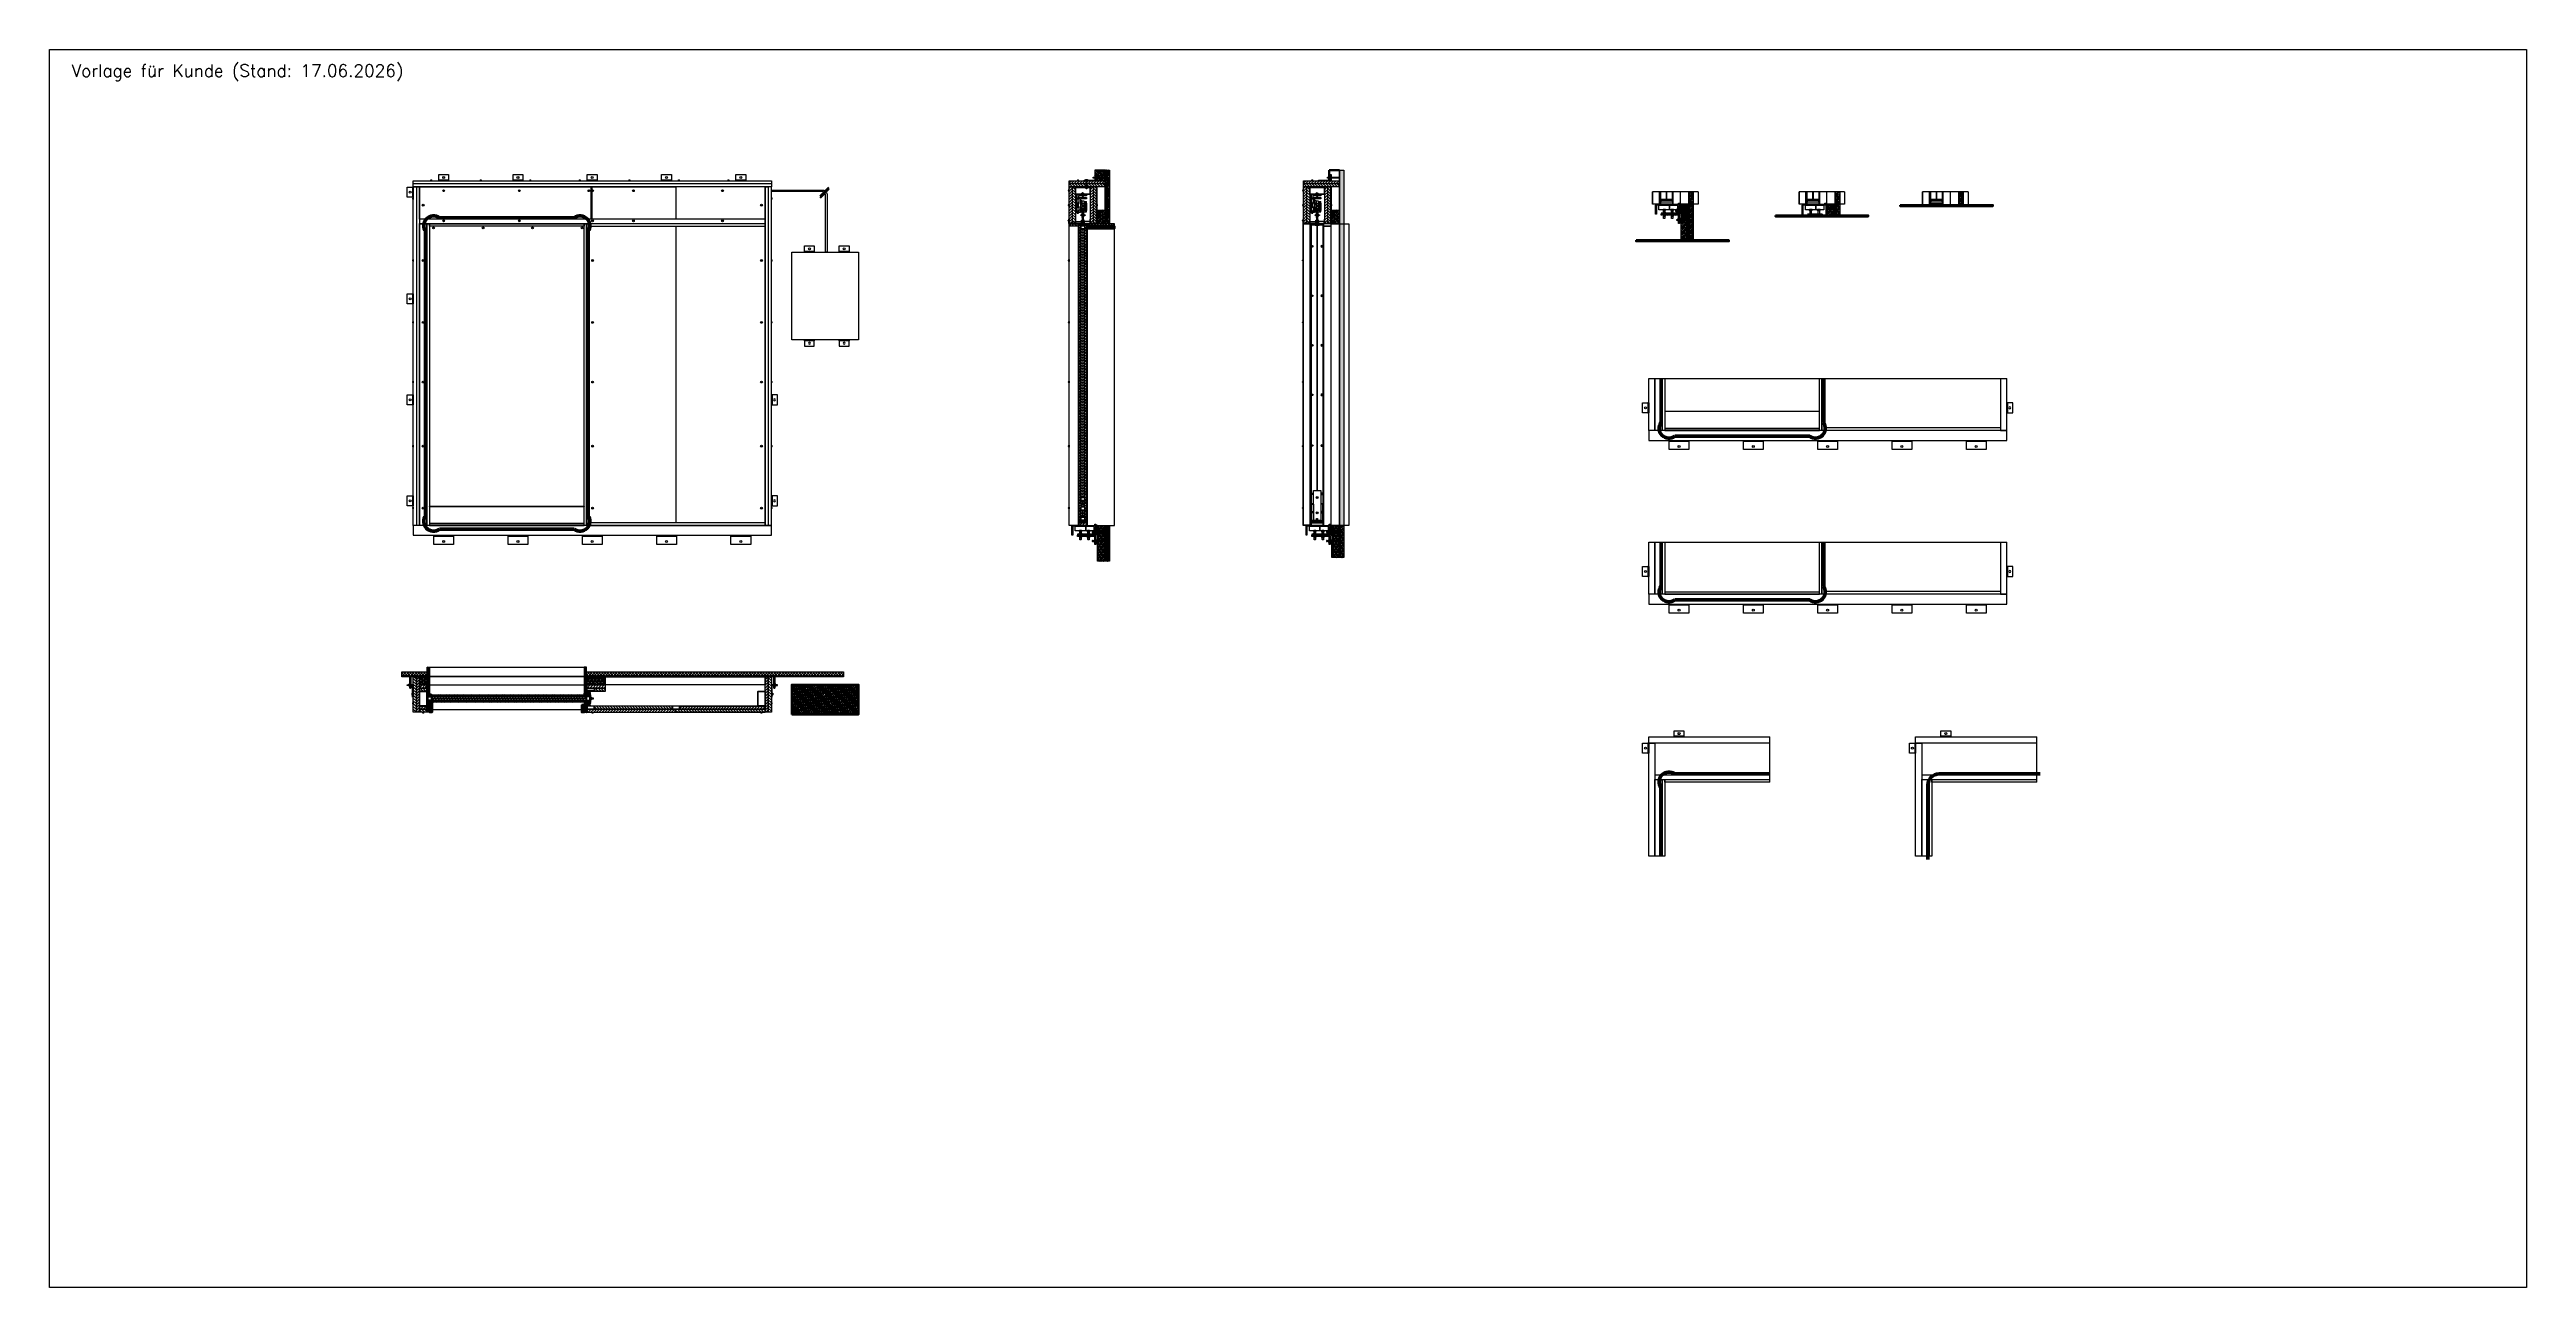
# Model space of a CAD drawing. Header units: millimetres. Extents: x 21685 to 41685, y -14252 to -4252.
import ezdxf

# ---------------------------------------------------------------- set-up
doc = ezdxf.new("R2010")
doc.units = ezdxf.units.MM
for name, color, linetype in [('0_Schraff', 7, 'Continuous'), ('LETHE_LAYER_FUER_KLASSE', 210, 'Continuous'), ('STK_Draufsicht', 140, 'Continuous'), ('STK_Frontansicht', 121, 'Continuous'), ('STK_Muttern_Scheiben_Schrauben', 21, 'Continuous'), ('STK_Seitenansicht', 3, 'Continuous')]:
    doc.layers.add(name, color=color, linetype=linetype)
for name, color, linetype, lineweight in [('1_Technik-0', 132, 'Continuous', 20), ('AM_VIEWS', 1, 'Continuous', 25), ('STK_Ausbrand', 30, 'Continuous', 100)]:
    doc.layers.add(name, color=color, linetype=linetype, lineweight=lineweight)
doc.styles.get("Standard").update_dxf_attribs({"font": 'romans.shx'})
pattern_1 = [(225, (21000, 0), (-2e-15, -14.36841), [30.48, -10.16]), (315, (20992.816, -7.184), (-3e-15, -14.36841), [30.48, -10.16])]
pattern_2 = [(45, (21000, 0), (-11.22532, 11.22532), []), (135, (21000, 0), (-11.22532, -11.22532), [])]
pattern_3 = [(225, (-138.872, 76.778), (-2e-15, -14.3684), [30.48, -10.16]), (315, (-146.057, 69.594), (-3e-15, -14.3684), [30.48, -10.16])]
pattern_4 = [(225, (-76.806, 119.681), (-2e-15, -14.3684), [30.48, -10.16]), (315, (-83.99, 112.496), (-3e-15, -14.3684), [30.48, -10.16])]
pattern_5 = [(225, (24621.749, -9604.069), (11.22532, -11.22532), []), (315, (24621.749, -9604.069), (11.22532, 11.22532), [])]
pattern_6 = [(45, (21000, 0), (-4.490128, 4.490128), []), (135, (21000, 0), (-4.490128, -4.490128), [])]
pattern_7 = [(45, (21000, 0), (-11.22532, 11.22532), [])]
pattern_8 = [(135, (-7411.902, -1615.918), (-11.22532, -11.22532), [])]
pattern_9 = [(135, (-80, -18), (-11.2253, -11.2253), [])]
pattern_10 = [(45, (-80, -35), (-11.2253, 11.2253), [])]
pattern_11 = [(45, (-80, -18), (-11.2253, 11.2253), [])]
pattern_12 = [(45, (2, 0), (-11.22532, 11.22532), [])]

msp = doc.modelspace()

# ---------------------------------------------------------------- texts
at = {"layer": 'AM_VIEWS', "insert": (21863, -4373), "char_height": 100, "attachment_point": 1}
msp.add_mtext_dynamic_manual_height_columns('Vorlage für Kunde (Stand: 17.06.2026)', width=3170.27, gutter_width=7.5, heights=[263], dxfattribs=at)

# ---------------------------------------------------------------- blocks, each defined once
blk = doc.blocks.new('Befestigungswinkel TR oben')
at = {"layer": 'STK_Frontansicht'}
for points in [[(0, 50), (80, 50), (80, 0), (0, 0)], [(0, 0), (80, 0), (80, 6), (0, 6)]]:
    blk.add_lwpolyline(points, close=True, dxfattribs=at)
blk.add_circle((40, 26), 8, dxfattribs=at)
blk = doc.blocks.new('Befestigungswinkel TR unten')
at = {"layer": 'STK_Frontansicht'}
for points in [[(0, 0), (160, 0), (160, -75), (0, -75)], [(0, 0), (160, 0), (160, -9), (0, -9)]]:
    blk.add_lwpolyline(points, close=True, dxfattribs=at)
blk.add_circle((80, -50), 8, dxfattribs=at)
blk = doc.blocks.new('Mutter M12')
at = {"layer": 'STK_Muttern_Scheiben_Schrauben'}
for p, q in [((-5, 2), (-4, 3)), ((-5, 1), (-5, 2)), ((-4, 0), (-5, 1)), ((-4, 3), (4, 3)), ((4, 0), (-4, 0)), ((-3, 2), (-3, 1)), ((3, 2), (3, 1)), ((4, 3), (5, 2)), ((5, 1), (4, 0)), ((5, 2), (5, 1))]:
    blk.add_line(p, q, dxfattribs=at)
for centre, radius, start, end in [((-4, 0), 2.32, 55.9699, 124.0301), ((-4, 3), 2.3, 235.6158, 304.3842), ((0, -6), 8.6, 72.412, 107.588), ((0, 9), 8.6, 252.412, 287.588), ((4, 0), 2.3, 55.6155, 124.3842), ((4, 3), 2.3, 235.6158, 304.3842)]:
    blk.add_arc(centre, radius, start, end, dxfattribs=at)
blk = doc.blocks.new('BF Ausführung A')
at = {"layer": '0_Schraff'}
h = blk.add_hatch(dxfattribs=at)
h.set_pattern_fill('AR-HBONE', color=256, scale=0.1, angle=180)
h.set_pattern_definition([(225, (-11235.456, 8462.86), (-2e-15, -14.36841), [30.48, -10.16]), (315, (-11242.64, 8455.676), (-3e-15, -14.36841), [30.48, -10.16])])
h.paths.add_polyline_path([(-134, 367), (-100, 367), (-100, 467), (-134, 467)])
h = blk.add_hatch(dxfattribs=at)
h.set_pattern_fill('ANSI31', color=256, scale=5, angle=90)
h.set_pattern_definition([(135, (-7550.774, -1539.14), (-11.22532, -11.22532), [])])
h.paths.add_polyline_path([(-389, 361), (-219, 361, -0.414214), (-210, 352), (-210, 287), (-204, 287), (-204, 361, 0.414214), (-210, 367), (-265, 367), (-398, 367, 0.414214), (-404, 361), (-404, 287), (-398, 287), (-398, 352, -0.414214)])
h = blk.add_hatch(dxfattribs=at)
h.set_pattern_fill('ANSI31', color=256, scale=5, angle=90)
h.set_pattern_definition([(135, (-218.872, 58.778), (-11.2253, -11.2253), [])])
h.paths.add_polyline_path([(-210, 295), (-210, 347), (-219, 347), (-219, 298, -0.414214), (-221, 296), (-360, 296), (-360, 287), (-218, 287, 0.414214)])
h = blk.add_hatch(dxfattribs=at)
h.set_pattern_fill('ANSI31', color=256, scale=5)
h.set_pattern_definition([(45, (-218.872, 58.778), (-11.2253, 11.2253), [])])
h.paths.add_polyline_path([(-210, 279, 0.414214), (-218, 287), (-360, 287), (-360, 278), (-221, 278, -0.414214), (-219, 276), (-219, 212), (-210, 212)])
h = blk.add_hatch(dxfattribs=at)
h.set_pattern_fill('ANSI31', color=256, scale=5)
h.set_pattern_definition([(45, (-218.872, 41.778), (-11.2253, 11.2253), [])])
h.paths.add_polyline_path([(-198, 352, -0.414214), (-189, 361), (-139, 361), (-139, 367), (-198, 367, 0.414214), (-204, 361), (-204, 287), (-198, 287)])
at = {"layer": '0_Schraff', "lineweight": 50}
h = blk.add_hatch(dxfattribs=at)
h.set_pattern_fill('AR-HBONE', color=256, scale=0.1, angle=180)
h.paths.add_polyline_path([(-139, 361), (-189, 361, 0.414214), (-198, 352), (-198, 324), (-197, 326, -0.038281), (-197, 326), (-193, 326, -0.038273), (-193, 326), (-192, 324), (-192, 322), (-139, 322)])
h.paths.add_polyline_path([(-139, 310), (-192, 310), (-192, 307), (-193, 306, -0.038278), (-193, 305), (-197, 305, -0.035184), (-197, 306), (-198, 307), (-198, 245), (-139, 245)])
at = {"layer": '0_Schraff'}
h = blk.add_hatch(dxfattribs=at)
h.set_pattern_fill('AR-HBONE', color=256, scale=0.1, angle=180)
h.set_pattern_definition(pattern_3)
h.paths.add_polyline_path([(-198, 77), (-139, 77), (-139, 237), (-198, 237)])
h = blk.add_hatch(dxfattribs=at)
h.set_pattern_fill('AR-HBONE', color=256, scale=0.1, angle=180)
h.set_pattern_definition(pattern_3)
h.paths.add_polyline_path([(-100, 367), (-134, 367), (-134, 77), (-100, 77)])
at = {"layer": 'STK_Muttern_Scheiben_Schrauben', "lineweight": 50}
for p, q in [((-198, 324), (-197, 326)), ((-198, 307), (-197, 305)), ((-197, 326), (-193, 326)), ((-197, 305), (-193, 305)), ((-193, 326), (-192, 324)), ((-193, 305), (-192, 307)), ((-192, 324), (-192, 322)), ((-192, 307), (-192, 310))]:
    blk.add_line(p, q, dxfattribs=at)
at = {"layer": 'STK_Seitenansicht'}
for p, q in [((-61, 467), (-428, 467)), ((-404, 287), (-404, 361)), ((-398, 287), (-404, 287)), ((-398, 367), (-210, 367)), ((-398, 352), (-398, 287)), ((-219, 361), (-389, 361)), ((-221, 296), (-360, 296)), ((-360, 296), (-360, 287)), ((-360, 287), (-221, 287)), ((-360, 287), (-218, 287)), ((-360, 278), (-360, 287)), ((-221, 278), (-360, 278)), ((-210, 347), (-219, 347)), ((-219, 347), (-219, 298)), ((-219, 212), (-219, 276)), ((-210, 212), (-219, 212)), ((-210, 287), (-210, 352)), ((-210, 295), (-210, 347)), ((-204, 287), (-210, 287)), ((-204, 287), (-210, 287)), ((-210, 279), (-210, 212)), ((-204, 361), (-204, 287)), ((-204, 287), (-204, 361)), ((-198, 287), (-204, 287)), ((-198, 367), (-139, 367)), ((-198, 367), (-139, 367)), ((-198, 352), (-198, 287)), ((-139, 361), (-189, 361)), ((-139, 367), (-139, 361))]:
    blk.add_line(p, q, dxfattribs=at)
for points in [[(-367, 467), (-367, 367), (-428, 367), (-428, 467)], [(-376, 467), (-376, 369), (-426, 369), (-426, 467)], [(-374, 467), (-374, 367), (-372, 367), (-372, 467)], [(-370, 467), (-370, 369), (-372, 369), (-372, 467)], [(-270, 467), (-270, 407), (-362, 407), (-362, 467)], [(-315, 467), (-315, 407), (-317, 407), (-317, 467)], [(-265, 467), (-265, 367), (-204, 367), (-204, 467)], [(-61, 467), (-61, 367), (-204, 367), (-204, 467)], [(-139, 467), (-139, 367), (-134, 367), (-134, 467)], [(-100, 467), (-100, 367), (-134, 367), (-134, 467)]]:
    blk.add_lwpolyline(points, dxfattribs=at)
for points in [[(-377, 361), (-293, 361), (-293, 323), (-377, 323)], [(-362, 387), (-269, 387), (-269, 397), (-362, 397)], [(-362, 387), (-269, 387), (-269, 367), (-362, 367)], [(-340, 316), (-330, 316), (-330, 302), (-340, 302)], [(-340, 271), (-330, 271), (-330, 251), (-340, 251)], [(-293, 361), (-228, 361), (-228, 323), (-293, 323)], [(-275, 316), (-265, 316), (-265, 302), (-275, 302)], [(-275, 271), (-265, 271), (-265, 251), (-275, 251)], [(-233, 245), (-233, 245), (-234, 244), (-234, 238), (-233, 237), (-233, 237)], [(-233, 245), (-225, 245), (-225, 237), (-233, 237)], [(-220, 377), (-210, 377), (-210, 367), (-220, 367)], [(-204, 245), (-139, 245), (-139, 237), (-204, 237)], [(-198, 237), (-139, 237), (-139, 77), (-198, 77)], [(-192, 322), (-139, 322), (-139, 310), (-192, 310)], [(-139, 367), (-134, 367), (-134, 197), (-139, 197)], [(-134, 367), (-100, 367), (-100, 77), (-134, 77)]]:
    blk.add_lwpolyline(points, close=True, dxfattribs=at)
at = {"layer": 'STK_Seitenansicht', "lineweight": 50}
for points in [[(-238, 322), (-239, 322), (-239, 321), (-239, 311), (-239, 310), (-238, 310)], [(-224, 322), (-238, 322), (-238, 310), (-224, 310)], [(-562, 77), (188, 77), (188, 69), (-562, 69)]]:
    blk.add_lwpolyline(points, close=True, dxfattribs=at)
at = {"layer": 'STK_Seitenansicht'}
blk.add_lwpolyline([(-139, 361), (-189, 361, 0.414214), (-198, 352), (-198, 245), (-139, 245)], format="xyb", close=True, dxfattribs=at)
for centre, radius, start, end in [((-398, 361), 6, 90, 180), ((-389, 352), 9, 90, 180), ((-221, 298), 2, 270, 0), ((-221, 276), 2, 0, 90), ((-219, 352), 9, 0, 90), ((-218, 295), 8, 270, 0), ((-218, 279), 8, 0, 90), ((-210, 361), 6, 0, 90), ((-198, 361), 6, 90, 180), ((-189, 352), 9, 90, 180)]:
    blk.add_arc(centre, radius, start, end, dxfattribs=at)
at = {"layer": 'STK_Muttern_Scheiben_Schrauben', "xscale": 1.99955432896805, "yscale": 1.99955432896805, "zscale": 1.99955432896805, "rotation": 90}
for p in [(-219, 316), (-219, 241), (-204, 241), (-192, 316)]:
    blk.add_blockref('Mutter M12', p, dxfattribs=at)
blk = doc.blocks.new('Scheibe M10')
at = {"layer": 'STK_Muttern_Scheiben_Schrauben', "lineweight": 50}
blk.add_lwpolyline([(-9, 0), (9, 0), (9, -1.6), (-9, -1.6)], close=True, dxfattribs=at)
blk = doc.blocks.new('Mutter M10')
at = {"layer": 'STK_Muttern_Scheiben_Schrauben'}
for p, q in [((-8, 2), (-7, 3)), ((-8, 1), (-8, 2)), ((-7, 0), (-8, 1)), ((-7, 3), (0, 3)), ((0, 0), (-7, 0)), ((-6, 2), (-6, 1)), ((-1, 2), (-1, 1)), ((0, 3), (1, 2)), ((1, 1), (0, 0)), ((1, 2), (1, 1))]:
    blk.add_line(p, q, dxfattribs=at)
for centre, radius, start, end in [((-7, 0), 2.04, 55.6162, 124.3826), ((-7, 2), 2.04, 235.616, 304.3843), ((-4, -5), 7.64, 72.412, 107.588), ((-4, 8), 7.64, 252.412, 287.588), ((0, 0), 2.04, 55.6158, 124.3842), ((0, 2), 2.04, 235.6158, 304.3842)]:
    blk.add_arc(centre, radius, start, end, dxfattribs=at)
blk = doc.blocks.new('BF Ausführung B')
at = {"layer": '0_Schraff'}
h = blk.add_hatch(dxfattribs=at)
h.set_pattern_fill('ANSI31', color=256, scale=5, angle=90)
h.set_pattern_definition([(135, (-7488.707, -1496.237), (-11.22532, -11.22532), [])])
h.paths.add_polyline_path([(-327, 404), (-157, 404, -0.414214), (-148, 395), (-148, 330), (-142, 330), (-142, 404, 0.414214), (-148, 410), (-203, 410), (-336, 410, 0.414214), (-342, 404), (-342, 330), (-336, 330), (-336, 395, -0.414214)])
h = blk.add_hatch(dxfattribs=at)
h.set_pattern_fill('ANSI31', color=256, scale=5)
h.set_pattern_definition([(45, (-156.806, 84.68), (-11.2253, 11.2253), [])])
h.paths.add_polyline_path([(-136, 395, -0.414214), (-127, 404), (-77, 404), (-77, 410), (-136, 410, 0.414214), (-142, 404), (-142, 330), (-136, 330)])
h = blk.add_hatch(dxfattribs=at)
h.set_pattern_fill('AR-HBONE', color=256, scale=0.1, angle=180)
h.set_pattern_definition(pattern_4)
h.paths.add_polyline_path([(-77, 379), (-77, 404), (-127, 404, 0.414214), (-136, 395), (-136, 379)])
h.paths.add_polyline_path([(-77, 320), (-77, 367), (-136, 367), (-136, 320)])
h = blk.add_hatch(dxfattribs=at)
h.set_pattern_fill('AR-HBONE', color=256, scale=0.1, angle=180)
h.set_pattern_definition([(225, (-11173.389, 8505.763), (-2e-15, -14.36841), [30.48, -10.16]), (315, (-11180.573, 8498.578), (-3e-15, -14.36841), [30.48, -10.16])])
h.paths.add_polyline_path([(-72, 410), (-38, 410), (-38, 510), (-72, 510)])
h = blk.add_hatch(dxfattribs=at)
h.set_pattern_fill('AR-HBONE', color=256, scale=0.1, angle=180)
h.set_pattern_definition(pattern_4)
h.paths.add_polyline_path([(-72, 320), (-38, 320), (-38, 410), (-72, 410)])
at = {"layer": 'STK_Seitenansicht'}
for p, q in [((1, 510), (-366, 510)), ((-342, 330), (-342, 404)), ((-336, 410), (-148, 410)), ((-157, 404), (-327, 404)), ((-142, 404), (-142, 330)), ((-142, 330), (-142, 404)), ((-136, 410), (-77, 410)), ((-136, 410), (-77, 410)), ((-77, 404), (-127, 404)), ((-77, 410), (-77, 404)), ((-336, 330), (-342, 330)), ((-336, 395), (-336, 330)), ((-148, 330), (-148, 395)), ((-142, 330), (-148, 330)), ((-142, 330), (-148, 330)), ((-136, 330), (-142, 330)), ((-136, 395), (-136, 330))]:
    blk.add_line(p, q, dxfattribs=at)
for points in [[(-305, 510), (-305, 410), (-366, 410), (-366, 510)], [(-314, 510), (-314, 412), (-364, 412), (-364, 510)], [(-312, 510), (-312, 410), (-310, 410), (-310, 510)], [(-308, 510), (-308, 412), (-310, 412), (-310, 510)], [(-208, 510), (-208, 450), (-300, 450), (-300, 510)], [(-253, 510), (-253, 450), (-255, 450), (-255, 510)], [(-203, 510), (-203, 410), (-142, 410), (-142, 510)], [(1, 510), (1, 410), (-142, 410), (-142, 510)], [(-77, 510), (-77, 410), (-72, 410), (-72, 510)], [(-38, 510), (-38, 410), (-72, 410), (-72, 510)]]:
    blk.add_lwpolyline(points, dxfattribs=at)
for points in [[(-315, 404), (-231, 404), (-231, 366), (-315, 366)], [(-300, 430), (-207, 430), (-207, 440), (-300, 440)], [(-300, 430), (-207, 430), (-207, 410), (-300, 410)], [(-231, 404), (-166, 404), (-166, 366), (-231, 366)], [(-158, 420), (-148, 420), (-148, 410), (-158, 410)], [(-77, 410), (-72, 410), (-72, 320), (-77, 320)], [(-72, 410), (-38, 410), (-38, 320), (-72, 320)], [(-278, 359), (-268, 359), (-268, 328), (-278, 328)], [(-213, 359), (-203, 359), (-203, 328), (-213, 328)], [(-136, 379), (-77, 379), (-77, 367), (-136, 367)]]:
    blk.add_lwpolyline(points, close=True, dxfattribs=at)
blk.add_lwpolyline([(-77, 404), (-127, 404, 0.414214), (-136, 395), (-136, 320), (-77, 320)], format="xyb", close=True, dxfattribs=at)
at = {"layer": 'STK_Seitenansicht', "lineweight": 50}
for points in [[(-558, 320), (192, 320), (192, 312), (-558, 312)], [(-299, 328), (-182, 328), (-182, 320), (-299, 320)]]:
    blk.add_lwpolyline(points, close=True, dxfattribs=at)
at = {"layer": 'STK_Seitenansicht'}
for centre, radius, start, end in [((-336, 404), 6, 90, 180), ((-327, 395), 9, 90, 180), ((-157, 395), 9, 0, 90), ((-148, 404), 6, 0, 90), ((-136, 404), 6, 90, 180), ((-127, 395), 9, 90, 180)]:
    blk.add_arc(centre, radius, start, end, dxfattribs=at)
at = {"layer": '1_Technik-0', "yscale": 1.999993975517532, "zscale": 1.999993975517532, "rotation": 180}
for p, xscale in [((-266, 364), -1.999993975517532), ((-215, 364), 1.999993975517532)]:
    blk.add_blockref('Mutter M10', p, dxfattribs=dict(at, xscale=xscale))
at = {"layer": 'STK_Muttern_Scheiben_Schrauben', "lineweight": 50}
blk.add_blockref('Scheibe M10', (-273, 366), dxfattribs=at)
at = {"layer": 'STK_Muttern_Scheiben_Schrauben', "lineweight": 50, "xscale": -1, "rotation": 180}
blk.add_blockref('Scheibe M10', (-273, 364), dxfattribs=at)
at = {"layer": 'STK_Muttern_Scheiben_Schrauben', "lineweight": 50, "xscale": -1}
blk.add_blockref('Scheibe M10', (-208, 366), dxfattribs=at)
at = {"layer": 'STK_Muttern_Scheiben_Schrauben', "lineweight": 50, "rotation": 180}
blk.add_blockref('Scheibe M10', (-208, 364), dxfattribs=at)
blk = doc.blocks.new('BF Ausführung C')
at = {"layer": '0_Schraff'}
h = blk.add_hatch(dxfattribs=at)
h.set_pattern_fill('AR-HBONE', color=256, scale=0.1, angle=180)
h.set_pattern_definition([(225, (-11181.952, 8450.581), (-2e-15, -14.36841), [30.48, -10.16]), (315, (-11189.136, 8443.397), (-3e-15, -14.36841), [30.48, -10.16])])
h.paths.add_polyline_path([(-80, 348), (-46, 348), (-46, 454), (-80, 454)])
at = {"layer": 'STK_Seitenansicht'}
blk.add_line((-7, 454), (-374, 454), dxfattribs=at)
for points in [[(-314, 454), (-314, 348), (-374, 348), (-374, 454)], [(-322, 454), (-322, 350), (-372, 350), (-372, 454)], [(-320, 454), (-320, 348), (-318, 348), (-318, 454)], [(-316, 454), (-316, 350), (-318, 350), (-318, 454)], [(-216, 454), (-216, 394), (-308, 394), (-308, 454)], [(-262, 454), (-262, 394), (-263, 394), (-263, 454)], [(-211, 454), (-211, 348), (-150, 348), (-150, 454)], [(-7, 454), (-7, 348), (-150, 348), (-150, 454)], [(-85, 454), (-85, 348), (-80, 348), (-80, 454)], [(-46, 454), (-46, 348), (-80, 348), (-80, 454)]]:
    blk.add_lwpolyline(points, dxfattribs=at)
at = {"layer": 'STK_Seitenansicht', "lineweight": 50}
for points in [[(-556, 348), (194, 348), (194, 340), (-556, 340)], [(-308, 354), (-216, 354), (-216, 348), (-308, 348)]]:
    blk.add_lwpolyline(points, close=True, dxfattribs=at)
at = {"layer": 'STK_Seitenansicht'}
for points in [[(-308, 374), (-216, 374), (-216, 384), (-308, 384)], [(-308, 374), (-216, 374), (-216, 354), (-308, 354)]]:
    blk.add_lwpolyline(points, close=True, dxfattribs=at)
blk = doc.blocks.new('Schlaucklappe vorhanden')
at = {"layer": 'STK_Ausbrand', "linetype": 'Continuous'}
blk.add_lwpolyline([(100, 145), (100, 500)], dxfattribs=at)
at = {"layer": 'STK_Ausbrand'}
for points in [[(1412, 500), (1412, 145)], [(1300, 34), (211, 34)]]:
    blk.add_lwpolyline(points, dxfattribs=at)
at = {"layer": 'STK_Ausbrand', "linetype": 'Continuous', "ltscale": 100}
blk.add_arc((164, 98), 80, 144.3409, 305.6591, dxfattribs=at)
at = {"layer": 'STK_Ausbrand'}
blk.add_arc((1346, 98), 80, 234.3409, 35.6591, dxfattribs=at)
at = {"layer": 'STK_Frontansicht'}
for p, q in [((0, 500), (2891, 500)), ((2891, 80), (0, 80)), ((0, 80), (0, 0)), ((0, 0), (2891, 0)), ((2841, 100), (1421, 100)), ((2891, 0), (2891, 80))]:
    blk.add_line(p, q, dxfattribs=at)
for points in [[(50, 500), (50, 80), (0, 80), (0, 500)], [(110, 500), (110, 80), (50, 80), (50, 500)], [(131, 500), (131, 80), (110, 80), (110, 500)], [(1399, 500), (1399, 80), (1380, 80), (1380, 500)], [(1421, 500), (1421, 80), (1399, 80), (1399, 500)], [(2841, 500), (2841, 80), (2891, 80), (2891, 500)]]:
    blk.add_lwpolyline(points, dxfattribs=at)
for points in [[(131, 95), (1380, 95), (1380, 233), (131, 233)], [(131, 80), (1380, 80), (1380, 95), (131, 95)]]:
    blk.add_lwpolyline(points, close=True, dxfattribs=at)
at = {"layer": 'STK_Frontansicht', "rotation": 90}
blk.add_blockref('Befestigungswinkel TR oben', (0, 222), dxfattribs=at)
at = {"layer": 'STK_Frontansicht', "xscale": -1, "rotation": 270}
blk.add_blockref('Befestigungswinkel TR oben', (2891, 222), dxfattribs=at)
at = {"layer": 'STK_Frontansicht'}
for p in [(165, 0), (765, 0), (1365, 0), (1965, 0), (2565, 0)]:
    blk.add_blockref('Befestigungswinkel TR unten', p, dxfattribs=at)
blk = doc.blocks.new('Schlaucklappe nicht vorhanden')
at = {"layer": 'STK_Ausbrand'}
for points in [[(100, 145), (100, 500)], [(1412, 500), (1412, 145)], [(1300, 34), (211, 34)]]:
    blk.add_lwpolyline(points, dxfattribs=at)
for centre, start, end in [((164, 98), 144.3409, 305.6591), ((1346, 98), 234.3409, 35.6591)]:
    blk.add_arc(centre, 80, start, end, dxfattribs=at)
at = {"layer": 'STK_Frontansicht'}
for p, q in [((0, 500), (2891, 500)), ((2891, 80), (0, 80)), ((0, 80), (0, 0)), ((0, 0), (2891, 0)), ((2841, 100), (1421, 100)), ((2891, 0), (2891, 80))]:
    blk.add_line(p, q, dxfattribs=at)
for points in [[(50, 500), (50, 80), (0, 80), (0, 500)], [(110, 500), (110, 80), (50, 80), (50, 500)], [(131, 500), (131, 80), (110, 80), (110, 500)], [(1399, 500), (1399, 80), (1380, 80), (1380, 500)], [(1421, 500), (1421, 80), (1399, 80), (1399, 500)], [(2841, 500), (2841, 80), (2891, 80), (2891, 500)]]:
    blk.add_lwpolyline(points, dxfattribs=at)
blk.add_lwpolyline([(131, 80), (1380, 80), (1380, 95), (131, 95)], close=True, dxfattribs=at)
at = {"layer": 'STK_Frontansicht', "rotation": 90}
blk.add_blockref('Befestigungswinkel TR oben', (0, 222), dxfattribs=at)
at = {"layer": 'STK_Frontansicht', "xscale": -1, "rotation": 270}
blk.add_blockref('Befestigungswinkel TR oben', (2891, 222), dxfattribs=at)
at = {"layer": 'STK_Frontansicht'}
for p in [(165, 0), (765, 0), (1365, 0), (1965, 0), (2565, 0)]:
    blk.add_blockref('Befestigungswinkel TR unten', p, dxfattribs=at)
blk = doc.blocks.new('Tank')
at = {"layer": 'STK_Frontansicht', "lineweight": 50}
for p, q in [((-310, 1162), (-240, 1233)), ((-310, 1149), (-240, 1220))]:
    blk.add_line(p, q, dxfattribs=at)
at = {"layer": 'STK_Frontansicht'}
for points in [[(-281, 1192, 0.166422), (-306, 1200), (-704, 1200), (-704, 1211), (-294, 1211, -0.166422), (-270, 1203, -0.166422)], [(-263, 1196, -0.171097), (-254, 1171), (-254, 710), (-266, 710), (-266, 1160, 0.171097), (-274, 1185)]]:
    blk.add_lwpolyline(points, format="xyb", dxfattribs=at)
blk.add_lwpolyline([(-540, 710), (0, 710), (0, 0), (-540, 0)], close=True, dxfattribs=at)
for p in [(-437, 710), (-157, 710)]:
    blk.add_blockref('Befestigungswinkel TR oben', p, dxfattribs=at)
at = {"layer": 'STK_Frontansicht', "xscale": -1, "rotation": 180}
for p in [(-437, 0), (-157, 0)]:
    blk.add_blockref('Befestigungswinkel TR oben', p, dxfattribs=at)
blk = doc.blocks.new('Winkel 50x100')
at = {"layer": 'STK_Draufsicht'}
for p, q in [((-19, 0), (31, 0)), ((-19, -6), (-19, 0)), ((31, 0), (31, -100)), ((23, -6), (-19, -6)), ((25, -100), (25, -8)), ((31, -100), (25, -100))]:
    blk.add_line(p, q, dxfattribs=at)
blk.add_arc((23, -8), 2, 0, 90, dxfattribs=at)
blk = doc.blocks.new('*U96')
at = {"layer": '0_Schraff'}
h = blk.add_hatch(dxfattribs=at)
h.set_pattern_fill('ANSI31', color=256, scale=5, angle=90)
h.set_pattern_definition(pattern_8)
h.paths.add_polyline_path([(-250, 284), (-80, 284, -0.414214), (-71, 275), (-71, 210), (-65, 210), (-65, 284, 0.414214), (-71, 290), (-126, 290), (-259, 290, 0.414214), (-265, 284), (-265, 210), (-259, 210), (-259, 275, -0.414214)])
h = blk.add_hatch(dxfattribs=at)
h.set_pattern_fill('ANSI31', color=256, scale=5, angle=90)
h.set_pattern_definition(pattern_9)
h.paths.add_polyline_path([(-71, 218), (-71, 270), (-80, 270), (-80, 221, -0.414214), (-82, 219), (-221, 219), (-221, 210), (-79, 210, 0.414214)])
h = blk.add_hatch(dxfattribs=at)
h.set_pattern_fill('ANSI31', color=256, scale=5)
h.set_pattern_definition(pattern_11)
h.paths.add_polyline_path([(-71, 202, 0.414214), (-79, 210), (-221, 210), (-221, 201), (-82, 201, -0.414214), (-80, 199), (-80, 135), (-71, 135)])
h = blk.add_hatch(dxfattribs=at)
h.set_pattern_fill('ANSI31', color=256, scale=5)
h.set_pattern_definition(pattern_10)
h.paths.add_polyline_path([(-59, 275, -0.414214), (-50, 284), (0, 284), (0, 290), (-59, 290, 0.414214), (-65, 284), (-65, 210), (-59, 210)])
h = blk.add_hatch(dxfattribs=at)
h.set_pattern_fill('AR-HBONE', color=256, scale=0.1, angle=180)
h.paths.add_polyline_path([(0, 284), (-50, 284, 0.414214), (-59, 275), (-59, 247), (-58, 249), (-54, 249), (-53, 247), (-53, 245), (0, 245)])
h.paths.add_polyline_path([(0, 233), (-53, 233), (-53, 231), (-54, 229, -0.038278), (-54, 229), (-58, 229, -0.035184), (-58, 229), (-59, 231), (-59, 168), (0, 168)])
h = blk.add_hatch(dxfattribs=at)
h.set_pattern_fill('AR-HBONE', color=256, scale=0.1, angle=180)
h.paths.add_polyline_path([(39, 290), (5, 290), (5, 0), (39, 0)])
h = blk.add_hatch(dxfattribs=at)
h.set_pattern_fill('AR-HBONE', color=256, scale=0.1, angle=180)
h.paths.add_polyline_path([(-59, 0), (0, 0), (0, 160), (-59, 160)])
at = {"layer": 'STK_Muttern_Scheiben_Schrauben', "lineweight": 50}
for p, q in [((-58, 249), (-59, 247)), ((-58, 229), (-59, 231)), ((-54, 249), (-58, 249)), ((-54, 229), (-58, 229)), ((-53, 247), (-54, 249)), ((-53, 231), (-54, 229)), ((-53, 245), (-53, 247)), ((-53, 233), (-53, 231))]:
    blk.add_line(p, q, dxfattribs=at)
at = {"layer": 'STK_Seitenansicht'}
for p, q in [((-265, 210), (-265, 284)), ((-259, 210), (-265, 210)), ((-259, 290), (-71, 290)), ((-259, 275), (-259, 210)), ((-80, 284), (-250, 284)), ((-82, 219), (-221, 219)), ((-221, 219), (-221, 210)), ((-221, 210), (-82, 210)), ((-221, 210), (-79, 210)), ((-221, 201), (-221, 210)), ((-82, 201), (-221, 201)), ((-71, 270), (-80, 270)), ((-80, 270), (-80, 221)), ((-71, 210), (-71, 275)), ((-71, 218), (-71, 270)), ((-65, 210), (-71, 210)), ((-65, 210), (-71, 210)), ((-71, 202), (-71, 135)), ((-65, 284), (-65, 210)), ((-65, 210), (-65, 284)), ((-59, 210), (-65, 210)), ((-59, 290), (0, 290)), ((-59, 275), (-59, 210)), ((0, 284), (-50, 284)), ((0, 290), (0, 284)), ((-80, 135), (-80, 199)), ((-71, 135), (-80, 135))]:
    blk.add_line(p, q, dxfattribs=at)
for points in [[(-238, 284), (-154, 284), (-154, 246), (-238, 246)], [(-201, 239), (-191, 239), (-191, 226), (-201, 226)], [(-201, 201), (-191, 201), (-191, 175), (-201, 175)], [(-154, 284), (-89, 284), (-89, 246), (-154, 246)], [(-136, 239), (-126, 239), (-126, 226), (-136, 226)], [(-136, 201), (-126, 201), (-126, 175), (-136, 175)], [(-100, 245), (-100, 245), (-101, 244), (-101, 234), (-100, 233), (-100, 233)], [(-80, 245), (-100, 245), (-100, 233), (-80, 233)], [(-81, 300), (-71, 300), (-71, 290), (-81, 290)], [(-53, 245), (0, 245), (0, 233), (-53, 233)], [(0, 290), (5, 290), (5, 0), (0, 0)], [(5, 290), (39, 290), (39, 0), (5, 0)], [(-201, 175), (-191, 175), (-191, 175), (-192, 174), (-200, 174), (-201, 175)], [(-136, 175), (-126, 175), (-126, 175), (-127, 174), (-135, 174), (-136, 175)], [(-100, 168), (-100, 168), (-101, 167), (-101, 161), (-100, 160), (-100, 160)], [(-100, 168), (-86, 168), (-86, 160), (-100, 160)], [(-65, 168), (0, 168), (0, 160), (-65, 160)], [(-59, 160), (0, 160), (0, 0), (-59, 0)]]:
    blk.add_lwpolyline(points, close=True, dxfattribs=at)
blk.add_lwpolyline([(0, 284), (-50, 284, 0.414214), (-59, 275), (-59, 168), (0, 168)], format="xyb", close=True, dxfattribs=at)
for centre, radius, start, end in [((-259, 284), 6, 90, 180), ((-250, 275), 9, 90, 180), ((-82, 221), 2, 270, 0), ((-82, 199), 2, 0, 90), ((-80, 275), 9, 0, 90), ((-79, 218), 8, 270, 0), ((-79, 202), 8, 0, 90), ((-71, 284), 6, 0, 90), ((-59, 284), 6, 90, 180), ((-50, 275), 9, 90, 180)]:
    blk.add_arc(centre, radius, start, end, dxfattribs=at)
at = {"layer": '1_Technik-0', "yscale": 1.999993975517532, "zscale": 1.999993975517532, "rotation": 180}
for p, xscale in [((-189, 244), -1.999993975517532), ((-138, 244), 1.999993975517532), ((-189, 199), -1.999993975517532), ((-138, 199), 1.999993975517532)]:
    blk.add_blockref('Mutter M10', p, dxfattribs=dict(at, xscale=xscale))
at = {"layer": '1_Technik-0', "yscale": 1.999993975517532, "zscale": 1.999993975517532}
for p, xscale in [((-189, 221), 1.999993975517532), ((-138, 221), -1.999993975517532)]:
    blk.add_blockref('Mutter M10', p, dxfattribs=dict(at, xscale=xscale))
at = {"layer": 'STK_Muttern_Scheiben_Schrauben', "lineweight": 50}
for p in [(-196, 246), (-196, 221)]:
    blk.add_blockref('Scheibe M10', p, dxfattribs=at)
at = {"layer": 'STK_Muttern_Scheiben_Schrauben', "lineweight": 50, "xscale": -1, "rotation": 180}
for p in [(-196, 244), (-196, 199)]:
    blk.add_blockref('Scheibe M10', p, dxfattribs=at)
at = {"layer": 'STK_Muttern_Scheiben_Schrauben', "lineweight": 50, "xscale": -1}
for p in [(-131, 246), (-131, 221)]:
    blk.add_blockref('Scheibe M10', p, dxfattribs=at)
at = {"layer": 'STK_Muttern_Scheiben_Schrauben', "lineweight": 50, "rotation": 180}
for p in [(-131, 244), (-131, 199)]:
    blk.add_blockref('Scheibe M10', p, dxfattribs=at)
at = {"layer": 'STK_Muttern_Scheiben_Schrauben', "xscale": 1.99955432896805, "yscale": 1.99955432896805, "zscale": 1.99955432896805, "rotation": 90}
for p in [(-80, 239), (-53, 239), (-80, 164), (-65, 164)]:
    blk.add_blockref('Mutter M12', p, dxfattribs=at)
blk = doc.blocks.new('*U97')
at = {"layer": '0_Schraff'}
h = blk.add_hatch(dxfattribs=at)
h.set_pattern_fill('ANSI31', color=256, scale=5, angle=90)
h.set_pattern_definition(pattern_8)
h.paths.add_polyline_path([(-250, 284), (-80, 284, -0.414214), (-71, 275), (-71, 210), (-65, 210), (-65, 284, 0.414214), (-71, 290), (-126, 290), (-259, 290, 0.414214), (-265, 284), (-265, 210), (-259, 210), (-259, 275, -0.414214)])
h = blk.add_hatch(dxfattribs=at)
h.set_pattern_fill('ANSI31', color=256, scale=5, angle=90)
h.set_pattern_definition(pattern_9)
h.paths.add_polyline_path([(-71, 218), (-71, 270), (-80, 270), (-80, 221, -0.414214), (-82, 219), (-221, 219), (-221, 210), (-79, 210, 0.414214)])
h = blk.add_hatch(dxfattribs=at)
h.set_pattern_fill('ANSI31', color=256, scale=5)
h.set_pattern_definition(pattern_11)
h.paths.add_polyline_path([(-71, 202, 0.414214), (-79, 210), (-221, 210), (-221, 201), (-82, 201, -0.414214), (-80, 199), (-80, 135), (-71, 135)])
h = blk.add_hatch(dxfattribs=at)
h.set_pattern_fill('ANSI31', color=256, scale=5)
h.set_pattern_definition(pattern_10)
h.paths.add_polyline_path([(-59, 275, -0.414214), (-50, 284), (0, 284), (0, 290), (-59, 290, 0.414214), (-65, 284), (-65, 210), (-59, 210)])
h = blk.add_hatch(dxfattribs=at)
h.set_pattern_fill('AR-HBONE', color=256, scale=0.1, angle=180)
h.paths.add_polyline_path([(0, 284), (-50, 284, 0.414214), (-59, 275), (-59, 247), (-58, 249), (-54, 249), (-53, 247), (-53, 245), (0, 245)])
h.paths.add_polyline_path([(0, 233), (-53, 233), (-53, 231), (-54, 229, -0.038278), (-54, 229), (-58, 229, -0.035184), (-58, 229), (-59, 231), (-59, 168), (0, 168)])
h = blk.add_hatch(dxfattribs=at)
h.set_pattern_fill('AR-HBONE', color=256, scale=0.1, angle=180)
h.set_pattern_definition([(225, (0, 30), (-2e-15, -14.3684), [30.48, -10.16]), (315, (-7.184, 22.816), (-3e-15, -14.3684), [30.48, -10.16])])
h.paths.add_polyline_path([(39, 290), (5, 290), (5, 30), (39, 30)])
h = blk.add_hatch(dxfattribs=at)
h.set_pattern_fill('AR-HBONE', color=256, scale=0.1, angle=180)
h.paths.add_polyline_path([(-59, 30), (0, 30), (0, 160), (-59, 160)])
at = {"layer": 'STK_Muttern_Scheiben_Schrauben', "lineweight": 50}
for p, q in [((-58, 249), (-59, 247)), ((-58, 229), (-59, 231)), ((-54, 249), (-58, 249)), ((-54, 229), (-58, 229)), ((-53, 247), (-54, 249)), ((-53, 231), (-54, 229)), ((-53, 245), (-53, 247)), ((-53, 233), (-53, 231))]:
    blk.add_line(p, q, dxfattribs=at)
at = {"layer": 'STK_Seitenansicht'}
for p, q in [((-265, 210), (-265, 284)), ((-259, 210), (-265, 210)), ((-259, 290), (-71, 290)), ((-259, 275), (-259, 210)), ((-80, 284), (-250, 284)), ((-82, 219), (-221, 219)), ((-221, 219), (-221, 210)), ((-221, 210), (-82, 210)), ((-221, 210), (-79, 210)), ((-221, 201), (-221, 210)), ((-82, 201), (-221, 201)), ((-71, 270), (-80, 270)), ((-80, 270), (-80, 221)), ((-71, 210), (-71, 275)), ((-71, 218), (-71, 270)), ((-65, 210), (-71, 210)), ((-65, 210), (-71, 210)), ((-71, 202), (-71, 135)), ((-65, 284), (-65, 210)), ((-65, 210), (-65, 284)), ((-59, 210), (-65, 210)), ((-59, 290), (0, 290)), ((-59, 275), (-59, 210)), ((0, 284), (-50, 284)), ((0, 290), (0, 284)), ((-80, 135), (-80, 199)), ((-71, 135), (-80, 135))]:
    blk.add_line(p, q, dxfattribs=at)
for points in [[(-238, 284), (-154, 284), (-154, 246), (-238, 246)], [(-201, 239), (-191, 239), (-191, 226), (-201, 226)], [(-201, 201), (-191, 201), (-191, 175), (-201, 175)], [(-154, 284), (-89, 284), (-89, 246), (-154, 246)], [(-136, 239), (-126, 239), (-126, 226), (-136, 226)], [(-136, 201), (-126, 201), (-126, 175), (-136, 175)], [(-100, 245), (-100, 245), (-101, 244), (-101, 234), (-100, 233), (-100, 233)], [(-80, 245), (-100, 245), (-100, 233), (-80, 233)], [(-81, 300), (-71, 300), (-71, 290), (-81, 290)], [(-53, 245), (0, 245), (0, 233), (-53, 233)], [(0, 290), (5, 290), (5, 30), (0, 30)], [(5, 290), (39, 290), (39, 30), (5, 30)], [(-201, 175), (-191, 175), (-191, 175), (-192, 174), (-200, 174), (-201, 175)], [(-136, 175), (-126, 175), (-126, 175), (-127, 174), (-135, 174), (-136, 175)], [(-100, 168), (-100, 168), (-101, 167), (-101, 161), (-100, 160), (-100, 160)], [(-100, 168), (-86, 168), (-86, 160), (-100, 160)], [(-65, 168), (0, 168), (0, 160), (-65, 160)], [(-59, 160), (0, 160), (0, 30), (-59, 30)]]:
    blk.add_lwpolyline(points, close=True, dxfattribs=at)
blk.add_lwpolyline([(0, 284), (-50, 284, 0.414214), (-59, 275), (-59, 168), (0, 168)], format="xyb", close=True, dxfattribs=at)
for centre, radius, start, end in [((-259, 284), 6, 90, 180), ((-250, 275), 9, 90, 180), ((-82, 221), 2, 270, 0), ((-82, 199), 2, 0, 90), ((-80, 275), 9, 0, 90), ((-79, 218), 8, 270, 0), ((-79, 202), 8, 0, 90), ((-71, 284), 6, 0, 90), ((-59, 284), 6, 90, 180), ((-50, 275), 9, 90, 180)]:
    blk.add_arc(centre, radius, start, end, dxfattribs=at)
at = {"layer": '1_Technik-0', "yscale": 1.999993975517532, "zscale": 1.999993975517532, "rotation": 180}
for p, xscale in [((-189, 244), -1.999993975517532), ((-138, 244), 1.999993975517532), ((-189, 199), -1.999993975517532), ((-138, 199), 1.999993975517532)]:
    blk.add_blockref('Mutter M10', p, dxfattribs=dict(at, xscale=xscale))
at = {"layer": '1_Technik-0', "yscale": 1.999993975517532, "zscale": 1.999993975517532}
for p, xscale in [((-189, 221), 1.999993975517532), ((-138, 221), -1.999993975517532)]:
    blk.add_blockref('Mutter M10', p, dxfattribs=dict(at, xscale=xscale))
at = {"layer": 'STK_Muttern_Scheiben_Schrauben', "lineweight": 50}
for p in [(-196, 246), (-196, 221)]:
    blk.add_blockref('Scheibe M10', p, dxfattribs=at)
at = {"layer": 'STK_Muttern_Scheiben_Schrauben', "lineweight": 50, "xscale": -1, "rotation": 180}
for p in [(-196, 244), (-196, 199)]:
    blk.add_blockref('Scheibe M10', p, dxfattribs=at)
at = {"layer": 'STK_Muttern_Scheiben_Schrauben', "lineweight": 50, "xscale": -1}
for p in [(-131, 246), (-131, 221)]:
    blk.add_blockref('Scheibe M10', p, dxfattribs=at)
at = {"layer": 'STK_Muttern_Scheiben_Schrauben', "lineweight": 50, "rotation": 180}
for p in [(-131, 244), (-131, 199)]:
    blk.add_blockref('Scheibe M10', p, dxfattribs=at)
at = {"layer": 'STK_Muttern_Scheiben_Schrauben', "xscale": 1.99955432896805, "yscale": 1.99955432896805, "zscale": 1.99955432896805, "rotation": 90}
for p in [(-80, 239), (-53, 239), (-80, 164), (-65, 164)]:
    blk.add_blockref('Mutter M12', p, dxfattribs=at)
blk = doc.blocks.new('Schraubenkopf')
at = {"layer": 'STK_Muttern_Scheiben_Schrauben'}
for p, q in [((0, 0.2), (0.2, 0.3)), ((0.3, 0.4), (0.3, 0.3)), ((0.3, 0.3), (1.1, 0.3)), ((0.5, 0.5), (0.9, 0.5)), ((1.1, 0.3), (1.1, 0.4)), ((1.2, 0.3), (1.4, 0.2))]:
    blk.add_line(p, q, dxfattribs=at)
for points in [[(0, 0.2), (1.4, 0.2), (1.4, 0), (0, 0)], [(0, 0.2), (1.5, 0.2), (1.5, 0.2), (0, 0.2)], [(0.3, 0.4), (1.1, 0.4), (1.1, 0.4), (0.3, 0.4)]]:
    blk.add_lwpolyline(points, close=True, dxfattribs=at)
for centre, radius, start, end in [((0, 0.2), 0.0125, 269.7749, 296.5209), ((0.3, 0.2), 0.125, 89.9984, 115.3432), ((0.7, -0.2), 0.7, 105.9322, 123.5995), ((0.7, -0.2), 0.7, 56.4005, 74.0493), ((1.1, 0.2), 0.125, 64.7993, 91.1317), ((1.4, 0.2), 0.0125, 244.7828, 270)]:
    blk.add_arc(centre, radius, start, end, dxfattribs=at)
blk = doc.blocks.new('Schraube Front')
at = {"layer": 'STK_Muttern_Scheiben_Schrauben'}
for radius in [7.5, 4.05, 2.1]:
    blk.add_circle((0, 0), radius, dxfattribs=at)
blk = doc.blocks.new('Antrieb Seitenansicht')
at = {"layer": 'STK_Seitenansicht'}
for p, q in [((0, 0), (0, 15)), ((0, 15), (7.5, 15)), ((0, 0), (1, 0)), ((7.5, 14), (1, 14)), ((1, 14), (1, 10.9)), ((1, 10.9), (1, 12.5)), ((1, 12.5), (7.5, 12.5)), ((1, 10.9), (1, 12.5)), ((1, 10.9), (1.2, 10.9)), ((1.2, 10.9), (1, 10.9)), ((1, 4.2), (1, 8.7)), ((1, 4.2), (1, 7.7)), ((1, 7.7), (1.5, 7.7)), ((1.2, 4.2), (1, 4.2)), ((1.2, 4.2), (1, 4.2)), ((1, 0), (1, 2)), ((1, 0.5), (1, 1.1)), ((1, 1.1), (1.5, 1.1)), ((2.5, 0.5), (1, 0.5)), ((1.5, 11.8), (1.2, 11.8)), ((1.2, 11.8), (1.2, 10.9)), ((1.2, 11.5), (1.4, 11.7)), ((1.2, 10.9), (1.2, 11.5)), ((1.4, 5), (1.2, 4.8)), ((1.5, 5), (1.2, 5)), ((1.2, 5), (1.2, 4.2)), ((1.2, 4.8), (1.2, 4.2)), ((1.3, 9), (1.5, 9.2)), ((1.3, 2.3), (1.5, 2.5)), ((1.4, 11.7), (1.4, 11.7)), ((1.4, 11.7), (1.5, 11.7)), ((1.4, 5), (1.4, 5)), ((1.4, 5), (1.5, 5)), ((1.5, 7.7), (1.5, 11.8)), ((1.5, 11.7), (1.5, 11.6)), ((1.5, 9.2), (1.5, 11.6)), ((1.5, 5), (1.5, 4.9)), ((1.5, 1.1), (1.5, 5)), ((1.5, 2.5), (1.5, 4.9)), ((7.5, 11.5), (2.5, 11.5)), ((2.5, 11.5), (2.5, 0.5)), ((3.7, 9.9), (2.5, 9.9)), ((2.6, 6.9), (2.5, 6.8)), ((2.6, 4.9), (2.5, 5)), ((3.5, 1.9), (2.5, 1.9)), ((2.6, 6.9), (2.9, 6.9)), ((2.6, 4.9), (2.9, 4.9)), ((2.9, 6.9), (3.1, 6.7)), ((2.9, 4.9), (3.1, 5.1)), ((3.1, 8.1), (3, 8)), ((3, 8), (3, 6.8)), ((3, 7.8), (3.2, 8)), ((3, 6.8), (3.1, 6.7)), ((3, 4.9), (3.1, 5.1)), ((3, 3.9), (3, 4.9)), ((3.2, 3.7), (3, 3.9)), ((3, 3.9), (3, 3.8)), ((3, 3.8), (3.1, 3.7)), ((3.7, 8.1), (3.1, 8.1)), ((3.1, 6.7), (3.5, 6.7)), ((3.1, 5.1), (3.5, 5.1)), ((3.1, 5.1), (3.5, 5.1)), ((3.1, 3.7), (3.7, 3.7)), ((3.2, 8), (5.3, 8)), ((5.3, 3.7), (3.2, 3.7)), ((3.5, 3), (3.6, 3.1)), ((3.5, 3), (3.6, 3)), ((3.5, 3), (3.5, 3)), ((3.5, 1.1), (3.5, 2.2)), ((3.5, 1.1), (7.5, 1.1)), ((3.6, 1.1), (3.5, 1.1)), ((3.6, 6.7), (3.6, 6.7)), ((3.6, 6.7), (3.6, 6.7)), ((3.6, 5.1), (3.6, 5.1)), ((3.6, 5.1), (3.6, 5.1)), ((3.6, 3), (3.6, 3.1)), ((3.6, 3.1), (5.5, 3.1)), ((5.5, 3), (3.6, 3)), ((3.6, 3), (3.6, 3)), ((3.6, 2.2), (3.6, 1.1)), ((3.7, 9.9), (3.7, 8.1)), ((5.7, 9.7), (3.7, 9.7)), ((3.7, 8.1), (3.7, 8.1)), ((3.7, 8.1), (3.7, 8.1)), ((3.7, 8.1), (4.7, 8.1)), ((3.7, 3.7), (3.7, 3.7)), ((3.7, 3.7), (4.7, 3.7)), ((3.7, 3.7), (3.7, 3.1)), ((3.8, 6.9), (4, 6.9)), ((4, 4.9), (3.8, 4.9)), ((3.8, 4.9), (4, 4.9)), ((4, 3.7), (4, 3.1)), ((4.2, 16.5), (4.1, 16.4)), ((4.1, 6.7), (4.1, 5.1)), ((4.2, 16.5), (4.8, 16.5)), ((4.2, 13.6), (4.8, 13.6)), ((4.2, 6.7), (4.2, 5.1)), ((4.7, 8.1), (4.7, 8.1)), ((4.7, 8.1), (5.4, 8.1)), ((4.7, 3.7), (4.7, 3.7)), ((4.7, 3.7), (5.4, 3.7)), ((4.8, 16.5), (4.9, 16.4)), ((5, 3.7), (5, 3.1)), ((5.3, 8), (5.5, 7.9)), ((5.5, 3.9), (5.3, 3.7)), ((5.4, 8.1), (5.5, 8)), ((5.4, 3.7), (5.5, 3.8)), ((5.5, 6.8), (5.5, 8.1)), ((5.5, 8.1), (7.5, 8.1)), ((5.5, 7.9), (5.5, 3.9)), ((5.5, 5), (5.5, 6.8)), ((5.5, 6.8), (5.5, 6.8)), ((5.5, 6.8), (5.5, 5)), ((5.5, 3.8), (5.5, 5)), ((5.5, 5), (5.5, 5)), ((5.5, 3), (5.5, 3.8)), ((5.5, 3.1), (5.5, 3)), ((5.5, 3.1), (5.5, 3)), ((5.5, 3), (5.5, 3)), ((5.5, 3), (5.5, 3)), ((7.5, 2.2), (5.5, 2.2)), ((5.5, 2.1), (5.5, 2.2)), ((7.5, 2.1), (5.5, 2.1)), ((5.5, 1.1), (6.2, 1.1)), ((5.7, 9.7), (5.7, 8.1)), ((5.8, 8), (5.8, 8.1)), ((5.8, 8.1), (5.8, 2.2)), ((5.8, 2.2), (5.8, 8)), ((5.8, 2.2), (5.8, 2.2)), ((6, 9.2), (6.1, 9.2)), ((6, 9.2), (6, 8.1)), ((6.1, 9.2), (6.1, 8.1)), ((6.1, 9.2), (6.2, 8.6)), ((6.2, 9), (6.2, 8.1)), ((6.2, 9), (6.2, 9)), ((6.2, 9), (6.2, 8.7)), ((6.2, 9), (6.2, 9)), ((6.2, 8.7), (6.2, 8.7)), ((6.2, 8.3), (7.3, 8.3)), ((7.5, 1.1), (6.8, 1.1)), ((7.2, 9), (7.3, 9)), ((7.2, 9), (7.3, 9)), ((7.2, 8.7), (7.3, 8.7)), ((7.2, 8.1), (7.2, 8)), ((7.2, 2.2), (7.2, 8.1)), ((7.2, 8), (7.2, 2.2)), ((7.2, 2.2), (7.2, 2.2)), ((7.3, 9.2), (7.3, 9)), ((7.3, 9), (7.3, 9)), ((7.3, 9), (7.3, 8.9)), ((7.3, 8.9), (7.3, 8.7)), ((7.3, 8.9), (7.3, 8.9)), ((7.3, 8.7), (7.3, 8.7)), ((7.3, 8.7), (7.3, 8.3)), ((7.3, 8.3), (7.3, 8.2)), ((7.3, 8.2), (7.3, 8.1)), ((7.3, 7.2), (7.3, 3.1)), ((7.5, 15), (7.5, 14)), ((7.5, 12.5), (7.5, 11.5)), ((7.5, 8.1), (7.5, 2.2)), ((7.5, 1.1), (7.5, 2.2)), ((7.5, 2.2), (7.5, 2.1)), ((7.5, 1.1), (7.5, 2.1)), ((7.5, 1.1), (7.5, 1.1)), ((4, -3.5), (4.1, -3.6)), ((4.1, -3.6), (4.2, -3.6)), ((4.2, -3.6), (4.2, -3.5)), ((4.5, -0.9), (4.5, -1.2)), ((4.7, -3.5), (4.7, -3.6)), ((4.7, -3.6), (4.9, -3.6)), ((4.9, -3.6), (5, -3.5))]:
    blk.add_line(p, q, dxfattribs=at)
for points in [[(2.7, 3), (5.5, 3), (5.5, 2.2), (2.7, 2.2)], [(3.5, 1.1), (5.5, 1.1), (5.5, 0.9), (3.5, 0.9)], [(3.6, 13.9), (5.4, 13.9), (5.4, 14), (3.6, 14)], [(3.7, 15.5), (5.3, 15.5), (5.3, 15.3), (3.7, 15.3)], [(3.7, 0.9), (5.4, 0.9), (5.4, 0.4), (3.7, 0.4)], [(3.8, 16.1), (5.1, 16.1), (5.1, 15.5), (3.8, 15.5)], [(4, 0.4), (5, 0.4), (5, -0.8), (4, -0.8)], [(4.1, 16.4), (4.9, 16.4), (4.9, 16.1), (4.1, 16.1)], [(6.2, 9.3), (7.2, 9.3), (7.2, 8.7), (6.2, 8.7)], [(7.4, 9.2), (7.3, 9.2), (7.3, 8.1), (7.4, 8.1)], [(2.8, -1.5), (6.3, -1.5), (6.3, -2), (2.8, -2)], [(3.5, -1.3), (5.5, -1.3), (5.5, -1.5), (3.5, -1.5)], [(3.5, -2.2), (4.2, -2.2), (4.2, -2), (3.5, -2)], [(3.7, -0.8), (5.4, -0.8), (5.4, -1.3), (3.7, -1.3)], [(3.7, -2.7), (4.2, -2.7), (4.2, -2.2), (3.7, -2.2)], [(4, -2.7), (4.2, -2.7), (4.2, -3.5), (4, -3.5)], [(4.7, -2.2), (5.5, -2.2), (5.5, -2), (4.7, -2)], [(5.4, -2.7), (4.7, -2.7), (4.7, -2.2), (5.4, -2.2)], [(4.7, -3.5), (5, -3.5), (5, -2.7), (4.7, -2.7)]]:
    blk.add_lwpolyline(points, close=True, dxfattribs=at)
for centre, radius in [((4.9, 5.9), 0.349), ((6.5, 7.1), 0.51), ((6.5, 3.2), 0.515)]:
    blk.add_circle(centre, radius, dxfattribs=at)
for centre, radius, start, end in [((1.3, 8.7), 0.3, 90, 180), ((1.3, 2), 0.3, 90, 180), ((2.9, 6.9), 0.025, 44.9839, 90.7367), ((2.9, 4.9), 0.025, 269.2633, 315.0161), ((3.1, 6.7), 0.045, 224.4983, 270), ((3.1, 6.8), 0.05, 224.7233, 270), ((3.1, 5), 0.05, 87.5433, 135.2767), ((3.1, 5), 0.045, 90.0006, 135.0002), ((3.6, 6.9), 0.18, 353.0313, 353.0313), ((3.5, 6.7), 0.045, 269.9807, 315.0135), ((3.5, 6.8), 0.05, 269.612, 316.0777), ((3.5, 5), 0.045, 45.0018, 90.0196), ((3.5, 5), 0.05, 39.8345, 90.0071), ((3.6, 6.9), 0.175, 264.4364, 350.3064), ((3.6, 6.9), 0.18, 264.3507, 350.3065), ((3.6, 6.7), 0.025, 82.2306, 134.9999), ((3.6, 6.7), 0.02, 83.5776, 134.9727), ((3.6, 4.9), 0.175, 9.6936, 95.3164), ((3.6, 5.1), 0.02, 224.5651, 276.4224), ((3.6, 5.1), 0.025, 176.8059941500115, 176.805995158347), ((3.6, 5.1), 0.025, 224.6112, 276.3064), ((3.6, 4.9), 0.18, 101.6863015401994, 101.6863025439433), ((3.6, 4.9), 0.18, 9.6935, 95.549), ((4.2, 14.1), 0.508, 200.4834, 270.921), ((3.8, 6.9), 0.025, 89.1505, 170.3064), ((3.8, 6.9), 0.02, 89.2737, 170.3065), ((3.8, 4.9), 0.025, 189.6936, 270.0983), ((3.8, 4.9), 0.02, 189.6935, 274.944), ((4, 6.9), 0.025, 9.6982, 90.0006), ((4.2, 6.9), 0.175, 189.6982, 261.6483), ((4.2, 6.9), 0.18, 186.9695, 262.3387), ((4, 6.9), 0.02, 9.1123, 89.989), ((4.2, 4.9), 0.175, 98.3517, 170.3018), ((4.2, 4.9), 0.18, 98.3457, 170.3067), ((4.2, 4.9), 0.18, 176.5557, 176.5557), ((4, 4.9), 0.025, 264.4652, 350.3018), ((4, 4.9), 0.02, 269.9432, 350.3067), ((4.1, 6.7), 0.025, 359.9925, 81.6483), ((4.1, 6.7), 0.02, 359.9231, 81.6543), ((4.1, 5.1), 0.025, 278.3517, 0), ((4.1, 5.1), 0.02, 278.3457, 0), ((4.2, 4.9), 0.18, 92.46144035299797, 92.4614404551258), ((4.8, 14.1), 0.508, 269.0789, 339.5166), ((6.5, -0.9), 1.97, 80.8667, 99.1333)]:
    blk.add_arc(centre, radius, start, end, dxfattribs=at)
blk = doc.blocks.new('Schlauchklappe Gerlenk')
at = {"layer": 'STK_Seitenansicht'}
for p, q in [((0.4, 2.8), (0.5, 2.9)), ((0.5, 2.7), (0.4, 2.8)), ((0.4, 2.8), (0.4, 2.8)), ((0.4, 1.8), (0.4, 2)), ((0.5, 2), (0.6, 2.2)), ((1.9, 1.8), (0.5, 1.8)), ((0.5, 1.8), (0.4, 1.8)), ((0.6, 3.1), (1.8, 3.1)), ((0.6, 3.1), (0.6, 3)), ((0.6, 2.6), (0.6, 2.6)), ((0.6, 2.2), (0.6, 2.5)), ((1.8, 3.1), (1.8, 3)), ((1.8, 2.6), (1.8, 2.6)), ((1.8, 2.5), (1.8, 2.2)), ((1.8, 2.2), (1.9, 2)), ((2, 2.8), (1.9, 2.9)), ((2, 2.8), (1.9, 2.7)), ((2, 1.8), (1.9, 1.8)), ((2, 2.8), (2, 2.8)), ((2, 2), (2, 1.8))]:
    blk.add_line(p, q, dxfattribs=at)
for points in [[(0, 1.5), (0.2, 1.5), (0.2, 0), (0, 0)], [(2.4, 1.5), (2.2, 1.5), (2.2, 0), (2.4, 0)]]:
    blk.add_lwpolyline(points, close=True, dxfattribs=at)
for points in [[(0.2, 0), (0.2, 1.5)], [(0.4, 0.1), (0.4, 1.5)], [(0.4, 1.8), (2, 1.8)], [(0.5, 1.6), (1.9, 1.6)], [(2, 1.5), (2, 0.1)], [(2.2, 1.5), (2.2, 0)], [(1.9, 0), (0.5, 0)], [(2, -0.2), (0.4, -0.2)]]:
    blk.add_lwpolyline(points, dxfattribs=at)
for centre, radius, start, end in [((0.4, 1.5), 0.25, 90, 180), ((0.4, 0), 0.25, 180, 270), ((0.5, 2), 0.03, 135, 180.0001), ((0.5, 1.5), 0.1, 90, 180), ((0.5, 0.1), 0.1, 180, 270), ((0.5, 3), 0.143, 277.8651, 352.8438), ((0.5, 2.9), 0.03, 97.8651, 155), ((0.5, 2.7), 0.03, 205.0013, 262.1351), ((0.5, 2.6), 0.143, 4.2321, 82.1351), ((0.6, 3), 0.03, 135.0006, 172.9336), ((0.6, 2.6), 0.03, 184.2321, 225), ((0.6, 2.5), 0.03, 0.0001, 45), ((0.6, 2.2), 0.03, 315, 0.0012), ((1.9, 3), 0.143, 186.9275, 262.1349), ((1.8, 3), 0.03, 7.1803, 45.2955), ((1.9, 2.6), 0.143, 97.8649, 175.7679), ((1.8, 2.5), 0.03, 135, 179.9999), ((1.8, 2.6), 0.03, 315, 355.7679), ((1.8, 2.2), 0.03, 179.9999, 225), ((1.9, 2.9), 0.03, 24.7703, 82.1349), ((1.9, 2.7), 0.03, 277.8649, 334.9987), ((1.9, 2), 0.03, 359.9999, 45), ((1.9, 1.5), 0.1, 0, 90), ((1.9, 0.1), 0.1, 270, 0), ((2, 1.5), 0.25, 0, 90), ((2, 0), 0.25, 270, 0)]:
    blk.add_arc(centre, radius, start, end, dxfattribs=at)
blk = doc.blocks.new('Schraube Front R6')
at = {"layer": 'STK_Muttern_Scheiben_Schrauben'}
for radius in [6, 3.24, 1.68]:
    blk.add_circle((0, 0), radius, dxfattribs=at)
blk = doc.blocks.new('Flachkopfschraube')
at = {"layer": 'STK_Muttern_Scheiben_Schrauben'}
for p, q in [((-2, 4), (-3, 3)), ((-3, 3), (-3, -3)), ((0, 4), (-2, 4)), ((-2, 2), (0, 2)), ((0, -4), (0, 4)), ((-3, -3), (-2, -4)), ((-2, -4), (-3, -3)), ((-2, -2), (0, -2)), ((-2, -4), (0, -4))]:
    blk.add_line(p, q, dxfattribs=at)
for centre, radius, start, end in [((-1, 2), 2.17, 133.8223, 149.5304), ((-2, 3), 1.07, 183.3408, 215.1741), ((-2, 3), 0.973, 149.5019, 178.717), ((-1, 4), 2.48, 214.373, 225.5257), ((1, 0), 3.75, 150.0007, 209.9998), ((-1, -4), 2.48, 134.4743, 145.627), ((-2, -3), 1.07, 144.8259, 176.6592), ((-2, -3), 0.973, 181.283, 210.4981), ((-1, -2), 2.17, 210.4696, 226.1777)]:
    blk.add_arc(centre, radius, start, end, dxfattribs=at)
blk = doc.blocks.new('Mutter mit Schraube')
at = {"layer": 'STK_Muttern_Scheiben_Schrauben'}
for p, q in [((-10.9, 4.2), (-10.3, 4.9)), ((-10.9, -4.3), (-10.9, 4.2)), ((-10.3, 4.9), (-7.6, 4.9)), ((-10.3, 2.5), (-7.6, 2.5)), ((-7.6, 4.9), (-6.9, 4.2)), ((-6.9, 4.2), (-6.9, 2.1)), ((-6.9, 2.1), (-6.8, 1.9)), ((-6.9, -2.1), (-6.9, 2.1)), ((-6.8, 1.9), (-6.8, -1.9)), ((-6.8, 1.9), (-6.4, 2.5)), ((-6.4, 2.5), (-6, 1.9)), ((-6.4, 2.5), (-6.4, -2.5)), ((-6, 1.9), (-5.6, 2.5)), ((-6, 1.9), (-6, -1.9)), ((-5.6, 2.5), (-5.2, 1.9)), ((-5.6, -2.5), (-5.6, 2.5)), ((-5.2, 1.9), (-4.9, 2.5)), ((-5.2, 1.9), (-5.2, -1.9)), ((-4.9, 2.5), (-4.5, 1.9)), ((-4.9, -2.5), (-4.9, 2.5)), ((-4.5, 1.9), (-4.1, 2.5)), ((-4.5, -1.9), (-4.5, 1.9)), ((-4.1, 2.5), (-3.8, 1.9)), ((-4.1, 2.5), (-4.1, -2.5)), ((-3.8, -1.9), (-3.8, 1.9)), ((-3.8, 1.9), (-3.4, 2.5)), ((-3.4, 2.5), (-3, 1.9)), ((-3.4, 2.5), (-3.4, -2.5)), ((-3, 1.9), (-2.6, 2.5)), ((-3, -1.9), (-3, 1.9)), ((-2.6, 2.5), (-2.2, 1.9)), ((-2.6, 2.5), (-2.6, -2.5)), ((-2.2, 1.9), (-1.9, 2.5)), ((-2.2, -1.9), (-2.2, 1.9)), ((-1.9, 2.5), (-1.5, 1.9)), ((-1.9, 2.5), (-1.9, -2.5)), ((-1.5, 1.9), (-1.1, 2.5)), ((-1.5, -1.9), (-1.5, 1.9)), ((-1.1, 2.5), (-0.8, 1.9)), ((-1.1, 2.5), (-1.1, -2.5)), ((-0.8, 1.9), (-0.4, 2.5)), ((-0.8, -1.9), (-0.8, 1.9)), ((-0.4, 2.5), (0, 1.9)), ((-0.4, 2.5), (-0.4, -2.5)), ((0, 1.9), (0, -1.9)), ((-10.3, -4.9), (-10.9, -4.3)), ((-7.6, -4.9), (-10.3, -4.9)), ((-10.3, -2.5), (-7.6, -2.5)), ((-6.9, -4.3), (-7.6, -4.9)), ((-6.8, -1.9), (-6.9, -2.1)), ((-6.9, -2.1), (-6.9, -4.3)), ((-6.4, -2.5), (-6.8, -1.9)), ((-6, -1.9), (-6.4, -2.5)), ((-5.6, -2.5), (-6, -1.9)), ((-5.2, -1.9), (-5.6, -2.5)), ((-4.9, -2.5), (-5.2, -1.9)), ((-4.5, -1.9), (-4.9, -2.5)), ((-4.1, -2.5), (-4.5, -1.9)), ((-3.8, -1.9), (-4.1, -2.5)), ((-3.4, -2.5), (-3.8, -1.9)), ((-3, -1.9), (-3.4, -2.5)), ((-2.6, -2.5), (-3, -1.9)), ((-2.2, -1.9), (-2.6, -2.5)), ((-1.9, -2.5), (-2.2, -1.9)), ((-1.5, -1.9), (-1.9, -2.5)), ((-1.1, -2.5), (-1.5, -1.9)), ((-0.8, -1.9), (-1.1, -2.5)), ((-0.4, -2.5), (-0.8, -1.9)), ((0, -1.9), (-0.4, -2.5))]:
    blk.add_line(p, q, dxfattribs=at)
for centre, radius, start, end in [((-9, 3.5), 1.9, 130.10122, 172.18613), ((-9.1, 3.9), 1.85, 184.85704, 230.19435), ((-6, 0), 4.91, 150, 210), ((-8.8, 3.5), 1.9, 7.81387, 49.89878), ((-8.7, 3.9), 1.85, 309.80565, 355.14296), ((-11.8, 0), 4.91, 330, 30), ((-9.1, -3.9), 1.85, 129.80565, 175.14296), ((-9, -3.5), 1.9, 187.81387, 229.89878), ((-8.7, -3.9), 1.85, 4.85704, 50.19435), ((-8.8, -3.5), 1.9, 310.10122, 352.18613)]:
    blk.add_arc(centre, radius, start, end, dxfattribs=at)
blk = doc.blocks.new('Flachkopfschraube 2')
at = {"layer": 'STK_Muttern_Scheiben_Schrauben'}
for p, q in [((-7.5, -1), (-6.5, 0)), ((-6.5, 0), (6.5, 0)), ((7.5, -1), (6.5, 0)), ((-7.5, -5.5), (-7.5, -1)), ((-3.3, -5.5), (-7.5, -5.5)), ((-3.3, -75.5), (-3.3, -5.5)), ((3.3, -75.5), (-3.3, -75.5)), ((3.3, -5.5), (3.3, -75.5)), ((7.5, -5.5), (3.3, -5.5)), ((7.5, -1), (7.5, -5.5))]:
    blk.add_line(p, q, dxfattribs=at)

# ---------------------------------------------------------------- hatches: boundary and pattern name
at = {"layer": '0_Schraff'}
h = msp.add_hatch(dxfattribs=at)
h.set_pattern_fill('ANSI31', color=256, scale=5)
h.paths.add_polyline_path([(29943, -5362), (29918, -5362), (29918, -5655), (29943, -5655)])
h.paths.add_polyline_path([(30113, -5362), (30088, -5362), (30088, -5655), (30113, -5655)])
h.paths.add_polyline_path([(30205, -5312), (29918, -5312), (29918, -5337), (30205, -5337)])
h = msp.add_hatch(dxfattribs=at)
h.set_pattern_fill('ANSI31', color=256, scale=5, angle=90)
h.paths.add_polyline_path([(30205, -5337), (29918, -5337), (29918, -5362), (30205, -5362)])
h.paths.add_polyline_path([(29968, -5362), (29943, -5362), (29943, -5655), (29968, -5655), (29968, -5622)])
h.paths.add_polyline_path([(30138, -5362), (30113, -5362), (30113, -5655), (30138, -5655), (30138, -5622)])
h = msp.add_hatch(dxfattribs=at)
h.set_pattern_fill('AR-HBONE', color=256, scale=0.1, angle=90)
h.paths.add_polyline_path([(30205, -5225), (30125, -5225), (30125, -5283), (30134, -5283), (30134, -5262), (30140, -5262), (30140, -5283), (30205, -5283)])
h.paths.add_polyline_path([(30205, -5291), (30140, -5291), (30140, -5312), (30205, -5312)])
h.paths.add_polyline_path([(30134, -5291), (30125, -5291), (30125, -5306), (30132, -5306, 0.414214), (30134, -5304)])
h = msp.add_hatch(dxfattribs=at)
h.set_pattern_fill('AR-HBONE', color=256, scale=0.1, angle=90)
h.set_pattern_definition([(135, (21000, 0), (-14.36841, 9e-16), [30.48, -10.16]), (225, (20992.816, 7.184), (-14.36841, 2e-15), [30.48, -10.16])])
h.paths.add_polyline_path([(30210, -5225), (30244, -5225), (30244, -5659), (30210, -5659)])
h = msp.add_hatch(dxfattribs=at)
h.set_pattern_fill('ANSI31', color=256, scale=5)
h.set_pattern_definition([(45, (1891.845, 0), (-11.22532, 11.22532), [])])
h.paths.add_polyline_path([(31835, -5362), (31810, -5362), (31810, -5655), (31835, -5655)])
h.paths.add_polyline_path([(32005, -5362), (31980, -5362), (31980, -5655), (32005, -5655)])
h.paths.add_polyline_path([(32097, -5312), (31810, -5312), (31810, -5337), (32097, -5337)])
h = msp.add_hatch(dxfattribs=at)
h.set_pattern_fill('ANSI31', color=256, scale=5, angle=90)
h.set_pattern_definition([(135, (1891.845, 0), (-11.22532, -11.22532), [])])
h.paths.add_polyline_path([(32097, -5337), (31810, -5337), (31810, -5362), (32097, -5362)])
h.paths.add_polyline_path([(31860, -5362), (31835, -5362), (31835, -5655), (31860, -5655), (31860, -5622)])
h.paths.add_polyline_path([(32030, -5362), (32005, -5362), (32005, -5655), (32030, -5655), (32030, -5622)])
h = msp.add_hatch(dxfattribs=at)
h.set_pattern_fill('AR-HBONE', color=256, scale=0.1, angle=180)
h.set_pattern_definition(pattern_1)
h.paths.add_polyline_path([(32102, -5225), (32136, -5225), (32136, -8096), (32102, -8096)])
h = msp.add_hatch(dxfattribs=at)
h.set_pattern_fill('AR-HBONE', color=256, scale=0.1, angle=90)
h.set_pattern_definition([(135, (30124.738, -8405.082), (-14.36841, 9e-16), [30.48, -10.16]), (225, (30117.554, -8397.898), (-14.36841, 2e-15), [30.48, -10.16])])
h.paths.add_polyline_path([(30205, -5549), (30140, -5549), (30140, -5659), (30205, -5659)])
h = msp.add_hatch(dxfattribs=at)
h.set_pattern_fill('AR-HBONE', color=256, scale=0.1, angle=90)
h.set_pattern_definition([(135, (32016.583, -8405.082), (-14.36841, 9e-16), [30.48, -10.16]), (225, (32009.399, -8397.898), (-14.36841, 2e-15), [30.48, -10.16])])
h.paths.add_polyline_path([(32097, -5549), (32032, -5549), (32032, -5659), (32097, -5659)])
h = msp.add_hatch(dxfattribs=at)
h.set_pattern_fill('ANSI37', color=256, scale=5)
h.set_pattern_definition(pattern_2)
h.paths.add_polyline_path([(29918, -5678), (29991, -5678), (29991, -5659), (29918, -5659)])
h = msp.add_hatch(dxfattribs=at)
h.set_pattern_fill('DOLMIT', color=256, scale=0.25)
h.paths.add_polyline_path([(30018, -5642), (29970, -5642), (29970, -5657), (30018, -5657)])
h.paths.add_polyline_path([(30086, -5642), (30038, -5642), (30038, -5657), (30086, -5657)])
h.paths.add_polyline_path([(31910, -5642), (31862, -5642), (31862, -5657), (31910, -5657)])
h.paths.add_polyline_path([(31978, -5642), (31930, -5642), (31930, -5657), (31978, -5657)])
h = msp.add_hatch(dxfattribs=at)
h.set_pattern_fill('ANSI31', color=256, scale=5)
h.paths.add_polyline_path([(30013, -5668), (29998, -5668), (29998, -8056), (30013, -8056)])
h.paths.add_polyline_path([(30043, -5703), (30028, -5703), (30028, -7868), (30043, -7868)])
h = msp.add_hatch(dxfattribs=at)
h.set_pattern_fill('ANSI31', color=256, scale=5, angle=90)
h.paths.add_polyline_path([(30028, -5703), (30017, -5703), (30013, -5703), (30013, -7868), (30028, -7868)])
h.paths.add_polyline_path([(30058, -5668), (30043, -5668), (30043, -5673), (30043, -8056), (30058, -8056)])
h = msp.add_hatch(dxfattribs=at)
h.set_pattern_fill('ANSI37', color=256, scale=5)
h.set_pattern_definition(pattern_2)
h.paths.add_polyline_path([(30065, -5659), (30065, -5678), (30283, -5678), (30283, -5659)])
at = {"layer": '0_Schraff', "lineweight": 50}
h = msp.add_hatch(dxfattribs=at)
h.set_pattern_fill('ANSI32', color=256)
h.paths.add_polyline_path([(30283, -5678), (30065, -5678), (30065, -5698), (30283, -5698)])
at = {"layer": '0_Schraff'}
h = msp.add_hatch(dxfattribs=at)
h.set_pattern_fill('ANSI31', color=256, scale=5, angle=90)
h.paths.add_polyline_path([(30028, -7975), (30013, -7975), (30013, -8026), (30028, -8026)])
h.paths.add_polyline_path([(30058, -8066), (29998, -8066), (29998, -8076), (30058, -8076)])
h = msp.add_hatch(dxfattribs=at)
h.set_pattern_fill('ANSI31', color=256, scale=5)
h.paths.add_polyline_path([(30043, -7975), (30028, -7975), (30028, -8026), (30043, -8026)])
h.paths.add_polyline_path([(29998, -8076), (29998, -8096), (30058, -8096), (30058, -8076)])
h = msp.add_hatch(dxfattribs=at)
h.set_pattern_fill('ANSI37', color=256, scale=5, angle=180)
h.set_pattern_definition(pattern_5)
h.paths.add_polyline_path([(24734, -9279), (24529, -9279), (24529, -9313), (24734, -9313)])
h = msp.add_hatch(dxfattribs=at)
h.set_pattern_fill('ANGLE', color=256)
h.set_pattern_definition([(0, (24621.749, -9604.069), (0, 6.985), [5.08, -1.905]), (90, (24621.749, -9604.069), (-6.985, 4e-16), [5.08, -1.905])])
h.paths.add_polyline_path([(24734, -9313), (24529, -9313), (24529, -9318), (24734, -9318)])
h = msp.add_hatch(dxfattribs=at)
h.set_pattern_fill('ANSI31', color=256, scale=5, angle=90)
h.paths.add_polyline_path([(24647, -9318), (24622, -9318), (24622, -9605), (24647, -9605)])
h = msp.add_hatch(dxfattribs=at)
h.set_pattern_fill('ANSI31', color=256, scale=5)
h.paths.add_polyline_path([(24672, -9318), (24647, -9318), (24647, -9605), (24672, -9605)])
h = msp.add_hatch(dxfattribs=at)
h.set_pattern_fill('AR-HBONE', color=256, scale=0.1, angle=90)
h.set_pattern_definition([(135, (24621.749, -9604.069), (-14.3684, 9e-16), [30.48, -10.16]), (225, (24614.565, -9596.885), (-14.3684, 2e-15), [30.48, -10.16])])
h.paths.add_polyline_path([(24672, -9383), (24732, -9383), (24732, -9318), (24672, -9318)])
h = msp.add_hatch(dxfattribs=at)
h.set_pattern_fill('ANSI31', color=256, scale=5)
h.paths.add_polyline_path([(24732, -9385), (24672, -9385), (24672, -9410), (24732, -9410)])
h = msp.add_hatch(dxfattribs=at)
h.set_pattern_fill('ANSI37', color=256, scale=2, angle=180)
h.set_pattern_definition([(225, (21000, 0), (4.490128, -4.490128), []), (315, (21000, 0), (4.490128, 4.490128), [])])
h.paths.add_polyline_path([(24753, -9240), (24734, -9240), (24734, -9460), (24753, -9460)])
h = msp.add_hatch(dxfattribs=at)
h.set_pattern_fill('ANSI37', color=256, scale=2)
h.set_pattern_definition(pattern_6)
h.paths.add_polyline_path([(26002, -9240), (26002, -9443), (26021, -9443), (26021, -9240)])
h = msp.add_hatch(dxfattribs=at)
h.set_pattern_fill('ANSI37', color=256, scale=5, angle=180)
h.set_pattern_definition(pattern_5)
h.paths.add_polyline_path([(26021, -9279), (28095, -9279), (28095, -9313), (26021, -9313)])
h = msp.add_hatch(dxfattribs=at)
h.set_pattern_fill('AR-HBONE', color=256, scale=0.1, angle=180)
h.set_pattern_definition(pattern_1)
h.paths.add_polyline_path([(26171, -9383), (26171, -9318), (26021, -9318), (26021, -9383)])
h = msp.add_hatch(dxfattribs=at)
h.set_pattern_fill('ANSI31', color=256, scale=5, style=0)
h.set_pattern_definition(pattern_7)
h.paths.add_polyline_path([(26171, -9410), (26171, -9385), (26025, -9385), (26025, -9410)])
h = msp.add_hatch(dxfattribs=at)
h.set_pattern_fill('ANSI31', color=256, scale=5, style=0)
h.set_pattern_definition(pattern_7)
h.paths.add_polyline_path([(27488, -9605), (27488, -9318), (27463, -9318), (27463, -9605)])
h = msp.add_hatch(dxfattribs=at)
h.set_pattern_fill('ANSI31', color=256, scale=5, angle=90, style=0)
h.paths.add_polyline_path([(27513, -9605), (27513, -9318), (27488, -9318), (27488, -9605)])
at = {"layer": '0_Schraff', "lineweight": 50}
h = msp.add_hatch(dxfattribs=at)
h.set_pattern_fill('ANSI35', color=256, scale=5)
h.set_pattern_definition([(45, (150, 0), (-22.45064, 22.45064), []), (45, (172.45, 0), (-22.45064, 22.45064), [39.6875, -7.9375, 0, -7.9375])])
h.paths.add_polyline_path([(27713, -9383), (27692, -9383), (27691, -9383), (27684, -9383), (27684, -9383), (27684, -9383), (27677, -9383), (27677, -9623), (28217, -9623), (28217, -9383)])
at = {"layer": '0_Schraff'}
h = msp.add_hatch(dxfattribs=at)
h.set_pattern_fill('ANSI31', color=256, scale=5, angle=90)
h.paths.add_polyline_path([(24732, -9410), (24672, -9410), (24672, -9435), (24732, -9435)])
h = msp.add_hatch(dxfattribs=at)
h.set_pattern_fill('ANSI31', color=256, scale=5)
h.paths.add_polyline_path([(24732, -9555), (24672, -9555), (24672, -9580), (24732, -9580)])
h = msp.add_hatch(dxfattribs=at)
h.set_pattern_fill('ANSI31', color=256, scale=5, angle=90)
h.paths.add_polyline_path([(24732, -9580), (24672, -9580), (24672, -9605), (24732, -9605)])
h = msp.add_hatch(dxfattribs=at)
h.set_pattern_fill('DOLMIT', color=256, scale=0.1)
h.paths.add_polyline_path([(24734, -9419), (24732, -9419), (24732, -9479), (24734, -9479)])
h.paths.add_polyline_path([(24734, -9509), (24732, -9509), (24732, -9569), (24734, -9569)])
h = msp.add_hatch(dxfattribs=at)
h.set_pattern_fill('ANSI37', color=256, scale=2, angle=180)
h.set_pattern_definition([(225, (21000, -0.5), (4.490128, -4.490128), []), (315, (21000, -0.5), (4.490128, 4.490128), [])])
h.paths.add_polyline_path([(24753, -9529), (24734, -9529), (24734, -9605), (24753, -9605)])
h = msp.add_hatch(dxfattribs=at)
h.set_pattern_fill('ANSI31', color=256, scale=5, angle=90)
h.set_pattern_definition([(135, (24623.749, -9604.319), (-11.22532, -11.22532), [])])
h.paths.add_polyline_path([(24738, -9479), (26048, -9479), (26048, -9464), (24738, -9464)])
h = msp.add_hatch(dxfattribs=at)
h.set_pattern_fill('ANSI31', color=256, scale=5)
h.set_pattern_definition(pattern_12)
h.paths.add_polyline_path([(24738, -9524), (26048, -9524), (26048, -9509), (24738, -9509)])
at = {"layer": '0_Schraff', "lineweight": 50}
h = msp.add_hatch(dxfattribs=at)
h.set_pattern_fill('ANSI32', color=256)
h.paths.add_polyline_path([(24773, -9529), (24766, -9529, -0.042494), (24765, -9530), (24761, -9530, -0.042413), (24759, -9529), (24753, -9529), (24753, -9605), (24773, -9605)])
at = {"layer": '0_Schraff'}
h = msp.add_hatch(dxfattribs=at)
h.set_pattern_fill('ANSI31', color=256, scale=5)
h.set_pattern_definition(pattern_12)
h.paths.add_polyline_path([(24768, -9494), (26018, -9494), (26018, -9479), (24768, -9479)])
h = msp.add_hatch(dxfattribs=at)
h.set_pattern_fill('ANSI31', color=256, scale=5, angle=90)
h.set_pattern_definition([(135, (24623.749, -9634.319), (-11.22532, -11.22532), [])])
h.paths.add_polyline_path([(24768, -9509), (26018, -9509), (26018, -9494), (24768, -9494)])
at = {"layer": '0_Schraff', "lineweight": 50}
h = msp.add_hatch(dxfattribs=at)
h.set_pattern_fill('ANSI32', color=256)
h.paths.add_polyline_path([(26002, -9546), (25982, -9546), (25982, -9605), (26002, -9605)])
at = {"layer": '0_Schraff'}
h = msp.add_hatch(dxfattribs=at)
h.set_pattern_fill('ANSI37', color=256, scale=2)
h.paths.add_polyline_path([(26048, -9451), (26007, -9451), (26007, -9448), (26002, -9448), (26002, -9464), (26048, -9464)])
h = msp.add_hatch(dxfattribs=at)
h.set_pattern_fill('ANSI37', color=256, scale=2)
h.paths.add_polyline_path([(26048, -9524), (26002, -9524), (26002, -9538), (26002, -9540), (26007, -9540), (26007, -9538), (26048, -9538)])
h = msp.add_hatch(dxfattribs=at)
h.set_pattern_fill('ANSI37', color=256, scale=2)
h.set_pattern_definition(pattern_6)
h.paths.add_polyline_path([(26002, -9546), (26002, -9605), (26021, -9605), (26021, -9546)])
h = msp.add_hatch(dxfattribs=at)
h.set_pattern_fill('DOLMIT', color=256, scale=0.1)
h.paths.add_polyline_path([(26048, -9448), (26016, -9448), (26016, -9449), (26048, -9449), (26048, -9540), (26016, -9540), (26016, -9540), (26048, -9540)])
h = msp.add_hatch(dxfattribs=at)
h.set_pattern_fill('ANSI31', color=256, scale=5, style=0)
h.set_pattern_definition([(45, (21000, -0.981), (-11.22532, 11.22532), [])])
h.paths.add_polyline_path([(26025, -9580), (26025, -9605), (26743, -9605), (26743, -9580)])
h = msp.add_hatch(dxfattribs=at)
h.set_pattern_fill('ANSI31', color=256, scale=5, angle=90, style=0)
h.paths.add_polyline_path([(26171, -9435), (26171, -9410), (26085, -9410), (26085, -9435)])
h = msp.add_hatch(dxfattribs=at)
h.set_pattern_fill('ANSI31', color=256, scale=5, angle=90, style=0)
h.set_pattern_definition([(135, (0, -1.031), (-11.22532, -11.22532), [])])
h.paths.add_polyline_path([(26085, -9555), (26085, -9580), (26713, -9580), (26713, -9555)])
h = msp.add_hatch(dxfattribs=at)
h.set_pattern_fill('ANSI31', color=256, scale=5, angle=90, style=0)
h.paths.add_polyline_path([(26743, -9580), (26743, -9605), (27463, -9605), (27463, -9580)])
h = msp.add_hatch(dxfattribs=at)
h.set_pattern_fill('ANSI31', color=256, scale=5, style=0)
h.paths.add_polyline_path([(26773, -9555), (26773, -9580), (27463, -9580), (27463, -9555)])

# ---------------------------------------------------------------- linework, layer by layer
at = {"layer": 'AM_VIEWS'}
msp.add_lwpolyline([(21685, -4252), (41685, -4252), (41685, -14252), (21685, -14252)], close=True, dxfattribs=at)
at = {"layer": 'STK_Ausbrand'}
for points in [[(24721, -8015), (24721, -5722)], [(24833, -5611), (25922, -5611)], [(26033, -5722), (26033, -8015)], [(25922, -8127), (24833, -8127)], [(34808, -10103), (35576, -10103)], [(36852, -10794), (36852, -10193)], [(36942, -10103), (37757, -10103)], [(34696, -10769), (34696, -10214)]]:
    msp.add_lwpolyline(points, dxfattribs=at)
for centre, radius, start, end in [((24786, -5676), 80, 54.3409, 215.6591), ((25968, -5676), 80, 324.3409, 485.6591), ((24786, -8062), 80, 144.3409, 305.6591), ((25968, -8062), 80, 234.3409, 395.6591), ((34761, -10168), 80, 54.3409, 215.6591), ((36942, -10193), 90, 90, 180)]:
    msp.add_arc(centre, radius, start, end, dxfattribs=at)
at = {"layer": 'STK_Draufsicht'}
for p, q in [((24753, -9240), (26002, -9240)), ((24753, -9383), (26002, -9383)), ((26023, -9383), (26021, -9383)), ((26021, -9383), (26021, -9439)), ((26043, -9383), (26023, -9383)), ((26023, -9383), (26023, -9437)), ((26023, -9437), (26023, -9383)), ((26025, -9385), (26043, -9385)), ((26025, -9435), (26025, -9385)), ((26043, -9385), (26043, -9383)), ((24593, -9411), (24593, -9411)), ((24593, -9411), (24600, -9411)), ((24738, -9479), (24738, -9509)), ((24773, -9583), (25982, -9583)), ((26016, -9449), (26016, -9448)), ((26016, -9448), (26048, -9448)), ((26048, -9449), (26016, -9449)), ((26048, -9540), (26016, -9540)), ((26016, -9540), (26016, -9540)), ((26016, -9540), (26048, -9540)), ((26021, -9439), (26055, -9439)), ((26021, -9551), (26055, -9551)), ((26023, -9437), (26043, -9437)), ((26055, -9437), (26023, -9437)), ((26023, -9607), (26023, -9553)), ((26023, -9553), (26043, -9553)), ((26055, -9553), (26023, -9553)), ((26023, -9553), (26023, -9607)), ((26043, -9435), (26025, -9435)), ((26043, -9555), (26025, -9555)), ((26025, -9555), (26025, -9605)), ((26043, -9437), (26043, -9435)), ((26043, -9553), (26043, -9555)), ((26048, -9448), (26048, -9540)), ((26048, -9540), (26048, -9449)), ((26055, -9439), (26055, -9437)), ((26055, -9551), (26055, -9553)), ((27401, -9553), (27401, -9555)), ((27534, -9410), (27534, -9411)), ((27534, -9411), (27541, -9411)), ((26021, -9605), (26021, -9607)), ((26021, -9607), (26023, -9607)), ((26043, -9607), (26023, -9607)), ((26025, -9605), (26043, -9605)), ((26043, -9605), (26043, -9607))]:
    msp.add_line(p, q, dxfattribs=at)
for points in [[(24529, -9279), (24734, -9279), (24734, -9313), (24529, -9313)], [(24529, -9313), (24734, -9313), (24734, -9318), (24529, -9318)], [(24593, -9318), (24601, -9318), (24601, -9383), (24593, -9383)], [(24593, -9411), (24593, -9389), (24601, -9389), (24601, -9411)], [(24647, -9605), (24622, -9605), (24622, -9318), (24647, -9318)], [(24672, -9605), (24647, -9605), (24647, -9318), (24672, -9318)], [(24672, -9318), (24732, -9318), (24732, -9383), (24672, -9383)], [(24672, -9385), (24732, -9385), (24732, -9410), (24672, -9410)], [(24734, -9240), (24753, -9240), (24753, -9460), (24734, -9460)], [(24753, -9313), (26002, -9313), (26002, -9318), (24753, -9318)], [(26021, -9240), (26002, -9240), (26002, -9443), (26021, -9443)], [(26021, -9279), (28095, -9279), (28095, -9313), (26021, -9313)], [(26021, -9313), (28095, -9313), (28095, -9318), (26021, -9318)], [(26021, -9318), (27463, -9318), (27463, -9383), (26021, -9383)], [(26021, -9318), (26171, -9318), (26171, -9383), (26021, -9383)], [(26023, -9383), (26171, -9383), (26171, -9437), (26023, -9437)], [(26025, -9385), (26171, -9385), (26171, -9410), (26025, -9410)], [(27463, -9318), (27488, -9318), (27488, -9605), (27463, -9605)], [(27488, -9318), (27513, -9318), (27513, -9605), (27488, -9605)], [(27534, -9318), (27542, -9318), (27542, -9377), (27534, -9377)], [(27534, -9410), (27534, -9395), (27542, -9395), (27542, -9410)], [(24672, -9410), (24732, -9410), (24732, -9435), (24672, -9435)], [(24732, -9580), (24672, -9580), (24672, -9555), (24732, -9555)], [(24732, -9605), (24672, -9605), (24672, -9580), (24732, -9580)], [(24732, -9419), (24734, -9419), (24734, -9479), (24732, -9479)], [(24732, -9509), (24734, -9509), (24734, -9569), (24732, -9569)], [(24734, -9529), (24753, -9529), (24753, -9605), (24734, -9605)], [(24736, -9462), (24751, -9462), (24751, -9460), (24736, -9460)], [(24736, -9527), (24751, -9527), (24751, -9529), (24736, -9529)], [(24738, -9464), (26048, -9464), (26048, -9479), (24738, -9479)], [(24738, -9509), (26048, -9509), (26048, -9524), (24738, -9524)], [(24768, -9479), (26018, -9479), (26018, -9494), (24768, -9494)], [(24768, -9494), (26018, -9494), (26018, -9509), (24768, -9509)], [(26021, -9546), (26002, -9546), (26002, -9605), (26021, -9605)], [(26008, -9449), (26048, -9449), (26048, -9451), (26008, -9451)], [(26008, -9540), (26048, -9540), (26048, -9538), (26008, -9538)], [(26023, -9439), (26053, -9439), (26053, -9441), (26023, -9441)], [(26023, -9551), (26053, -9551), (26053, -9549), (26023, -9549)], [(26025, -9605), (26743, -9605), (26743, -9580), (26025, -9580)], [(26048, -9464), (26053, -9464), (26053, -9524), (26048, -9524)], [(26085, -9410), (26171, -9410), (26171, -9435), (26085, -9435)], [(26085, -9580), (26713, -9580), (26713, -9555), (26085, -9555)], [(27463, -9605), (26743, -9605), (26743, -9580), (27463, -9580)], [(27463, -9580), (26773, -9580), (26773, -9555), (27463, -9555)]]:
    msp.add_lwpolyline(points, close=True, dxfattribs=at)
at = {"layer": 'STK_Draufsicht', "lineweight": 50}
for points in [[(27677, -9623), (28217, -9623), (28217, -9383), (27677, -9383)], [(24753, -9529), (24773, -9529), (24773, -9605), (24753, -9605)], [(25982, -9546), (26002, -9546), (26002, -9605), (25982, -9605)]]:
    msp.add_lwpolyline(points, close=True, dxfattribs=at)
at = {"layer": 'STK_Draufsicht'}
for points in [[(24601, -9411), (24600, -9411)], [(26007, -9451), (26048, -9451), (26048, -9464), (26002, -9464), (26002, -9448)], [(26007, -9451), (26007, -9448), (26002, -9448), (26002, -9448)], [(26007, -9538), (26048, -9538), (26048, -9524), (26002, -9524), (26002, -9540)], [(26007, -9538), (26007, -9540), (26002, -9540), (26002, -9540)], [(27463, -9553), (27463, -9607), (26023, -9607), (26023, -9553), (27401, -9553)], [(27542, -9410), (27541, -9411)]]:
    msp.add_lwpolyline(points, dxfattribs=at)
for points in [[(24678, -9435), (24726, -9435, -0.414214), (24732, -9441), (24732, -9549, -0.414214), (24726, -9555), (24678, -9555, -0.414214), (24672, -9549), (24672, -9441, -0.414214)], [(24678, -9438), (24726, -9438, -0.414214), (24729, -9441), (24729, -9549, -0.414214), (24726, -9552), (24678, -9552, -0.414214), (24675, -9549), (24675, -9441, -0.414214)], [(24742, -9479), (24764, -9479, -0.414214), (24768, -9483), (24768, -9505, -0.414214), (24764, -9509), (24742, -9509, -0.414214), (24738, -9505), (24738, -9483, -0.414214)], [(24742, -9481), (24764, -9481, -0.414214), (24766, -9483), (24766, -9505, -0.414214), (24764, -9507), (24742, -9507, -0.414214), (24740, -9505), (24740, -9483, -0.414214)], [(26044, -9479), (26022, -9479, 0.414214), (26018, -9483), (26018, -9505, 0.414214), (26022, -9509), (26044, -9509, 0.414214), (26048, -9505), (26048, -9483, 0.414214)], [(26044, -9481), (26022, -9481, 0.414214), (26020, -9483), (26020, -9505, 0.414214), (26022, -9507), (26044, -9507, 0.414214), (26046, -9505), (26046, -9483, 0.414214)], [(26029, -9410), (26081, -9410, -0.414214), (26085, -9414), (26085, -9431, -0.414214), (26081, -9435), (26029, -9435, -0.414214), (26025, -9431), (26025, -9414, -0.414214)], [(26029, -9580), (26081, -9580, 0.414214), (26085, -9576), (26085, -9559, 0.414214), (26081, -9555), (26029, -9555, 0.414214), (26025, -9559), (26025, -9576, 0.414214)], [(26029, -9412), (26081, -9412, -0.414214), (26083, -9414), (26083, -9431, -0.414214), (26081, -9433), (26029, -9433, -0.414214), (26027, -9431), (26027, -9414, -0.414214)], [(26029, -9578), (26081, -9578, 0.414214), (26083, -9576), (26083, -9559, 0.414214), (26081, -9557), (26029, -9557, 0.414214), (26027, -9559), (26027, -9576, 0.414214)], [(26717, -9580), (26769, -9580, 0.414214), (26773, -9576), (26773, -9559, 0.414214), (26769, -9555), (26717, -9555, 0.414214), (26713, -9559), (26713, -9576, 0.414214)], [(26717, -9578), (26769, -9578, 0.414214), (26771, -9576), (26771, -9559, 0.414214), (26769, -9557), (26717, -9557, 0.414214), (26715, -9559), (26715, -9576, 0.414214)], [(27409, -9435), (27457, -9435, -0.414214), (27463, -9441), (27463, -9549, -0.414214), (27457, -9555), (27409, -9555, -0.414214), (27403, -9549), (27403, -9441, -0.414214)], [(27409, -9438), (27457, -9438, -0.414214), (27460, -9441), (27460, -9549, -0.414214), (27457, -9552), (27409, -9552, -0.414214), (27406, -9549), (27406, -9441, -0.414214)]]:
    msp.add_lwpolyline(points, format="xyb", close=True, dxfattribs=at)
at = {"layer": 'STK_Frontansicht'}
for p, q in [((26055, -5362), (26066, -5362)), ((35576, -10170), (35576, -9804)), ((37732, -10170), (37732, -9804)), ((34728, -10769), (34597, -10769)), ((36883, -10769), (36752, -10769))]:
    msp.add_line(p, q, dxfattribs=at)
for points in [[(24622, -5312), (27513, -5312), (27513, -5362), (24622, -5362)], [(24622, -5312), (27513, -5312), (27513, -5337), (24622, -5337)], [(24622, -5362), (24672, -5362), (24672, -8096), (24622, -8096)], [(24622, -5362), (24647, -5362), (24647, -8096), (24622, -8096)], [(24672, -5362), (26055, -5362), (26055, -5622), (24672, -5622)], [(26066, -5362), (26743, -5362), (26743, -5622), (26066, -5622)], [(27513, -5362), (27463, -5362), (27463, -8096), (27513, -8096)], [(27463, -5362), (27488, -5362), (27488, -8096), (27463, -8096)], [(24672, -5657), (27463, -5657), (27463, -5622), (24672, -5622)], [(26021, -5659), (24672, -5659), (24672, -5657), (26021, -5657)], [(24672, -5659), (24732, -5659), (24732, -8096), (24672, -8096)], [(24732, -5659), (24753, -5659), (24753, -8096), (24732, -8096)], [(24732, -8096), (24734, -8096), (24734, -5659), (24732, -5659)], [(24753, -5659), (26002, -5659), (26002, -5678), (24753, -5678)], [(26002, -5659), (26021, -5659), (26021, -8096), (26002, -8096)], [(26021, -5657), (27463, -5657), (27463, -5659), (26021, -5659)], [(26021, -5659), (26023, -5659), (26023, -8096), (26021, -8096)], [(26023, -5661), (26043, -5661), (26043, -8096), (26023, -8096)], [(26043, -5679), (26743, -5679), (26743, -8076), (26043, -8076)], [(24753, -8081), (26002, -8081), (26002, -7943), (24753, -7943)], [(24753, -7943), (26002, -7943), (26002, -7946), (24753, -7946)], [(24756, -7943), (24758, -7943), (24758, -7946), (24756, -7946)], [(24758, -7943), (24760, -7943), (24760, -7946), (24758, -7946)], [(27513, -8096), (24622, -8096), (24622, -8176), (27513, -8176)], [(24753, -8096), (26002, -8096), (26002, -8081), (24753, -8081)], [(27463, -8076), (26043, -8076), (26043, -8096), (27463, -8096)]]:
    msp.add_lwpolyline(points, close=True, dxfattribs=at)
for points in [[(26043, -5661), (26023, -5661), (26023, -5659), (26043, -5659)], [(26043, -5661), (26043, -5679), (27463, -5679), (27463, -5659), (26043, -5659)], [(35576, -9854), (34597, -9854), (34597, -9804), (35576, -9804)], [(34597, -10769), (34597, -9854), (34647, -9854), (34647, -10769)], [(37732, -9854), (36752, -9854), (36752, -9804), (37732, -9804)], [(36752, -10769), (36752, -9854), (36802, -9854), (36802, -10769)], [(35576, -10114), (34647, -10114), (34647, -10149), (35576, -10149)], [(34647, -10769), (34647, -10149), (34707, -10149), (34707, -10769)], [(34707, -10769), (34707, -10149), (34728, -10149), (34728, -10769)], [(35576, -10170), (34728, -10170), (34728, -10149), (35576, -10149)], [(37732, -10114), (36802, -10114), (36802, -10149), (37732, -10149)], [(36802, -10769), (36802, -10149), (36862, -10149), (36862, -10769)], [(36862, -10769), (36862, -10149), (36883, -10149), (36883, -10769)], [(37732, -10170), (36883, -10170), (36883, -10149), (37732, -10149)]]:
    msp.add_lwpolyline(points, dxfattribs=at)
at = {"layer": 'STK_Muttern_Scheiben_Schrauben'}
for centre, radius in [((31920, -7871), 8), ((31920, -7994), 8), ((31920, -7871), 5), ((31920, -7994), 5)]:
    msp.add_circle(centre, radius, dxfattribs=at)
at = {"layer": 'STK_Seitenansicht'}
for p, q in [((30140, -5312), (30040, -5312)), ((30061, -5312), (30061, -5306)), ((30061, -5306), (30132, -5306)), ((30112, -5283), (30111, -5284)), ((30111, -5284), (30111, -5290)), ((30125, -5283), (30134, -5283)), ((30125, -5291), (30134, -5291)), ((30125, -5306), (30132, -5306)), ((30134, -5304), (30134, -5262)), ((30134, -5262), (30140, -5262)), ((30134, -5304), (30134, -5262)), ((30134, -5262), (30140, -5262)), ((30140, -5262), (30140, -5312)), ((30140, -5262), (30140, -5283)), ((30140, -5283), (30205, -5283)), ((31932, -5312), (31932, -5306)), ((31932, -5306), (32024, -5306)), ((32032, -5312), (31932, -5312)), ((32004, -5283), (32003, -5284)), ((32003, -5284), (32003, -5290)), ((32026, -5304), (32026, -5262)), ((32026, -5262), (32032, -5262)), ((32032, -5262), (32032, -5312)), ((29916, -5657), (29916, -5622)), ((29916, -5622), (29918, -5622)), ((29918, -5622), (29918, -5655)), ((29968, -5655), (29918, -5655)), ((29968, -5655), (29968, -5622)), ((29968, -5622), (29970, -5622)), ((29970, -5622), (29970, -5657)), ((30088, -5622), (30086, -5622)), ((30086, -5622), (30086, -5657)), ((30088, -5655), (30088, -5622)), ((30088, -5655), (30138, -5655)), ((30140, -5622), (30138, -5622)), ((30138, -5622), (30138, -5655)), ((30140, -5657), (30140, -5622)), ((31808, -5657), (31808, -5622)), ((31808, -5622), (31810, -5622)), ((31810, -5622), (31810, -5655)), ((31860, -5655), (31810, -5655)), ((31860, -5655), (31860, -5622)), ((31860, -5622), (31862, -5622)), ((31862, -5622), (31862, -5657)), ((31919, -5675), (31920, -5675)), ((31919, -5682), (31919, -5681)), ((31919, -5685), (31919, -5685)), ((31920, -5692), (31920, -5691)), ((31920, -5695), (31920, -5695)), ((31980, -5622), (31978, -5622)), ((31978, -5622), (31978, -5657)), ((31980, -5655), (31980, -5622)), ((31980, -5655), (32030, -5655)), ((32032, -5622), (32030, -5622)), ((32030, -5622), (32030, -5655)), ((32032, -5622), (32030, -5622)), ((32030, -5622), (32030, -5655)), ((32032, -5657), (32032, -5622)), ((32038, -8096), (32097, -8096))]:
    msp.add_line(p, q, dxfattribs=at)
at = {"layer": 'STK_Seitenansicht', "lineweight": 50}
for p, q in [((32097, -5225), (32017, -5225)), ((32017, -5225), (32017, -5283)), ((32017, -5291), (32017, -5306))]:
    msp.add_line(p, q, dxfattribs=at)
at = {"layer": 'STK_Seitenansicht'}
for points in [[(29918, -5312), (30205, -5312), (30205, -5362), (29918, -5362)], [(29918, -5312), (30205, -5312), (30205, -5337), (29918, -5337)], [(29918, -5362), (29968, -5362), (29968, -5655), (29918, -5655)], [(29918, -5362), (29943, -5362), (29943, -5655), (29918, -5655)], [(30040, -5306), (30055, -5306), (30055, -5312), (30040, -5312)], [(30138, -5362), (30088, -5362), (30088, -5655), (30138, -5655)], [(30112, -5283), (30134, -5283), (30134, -5291), (30112, -5291)], [(30113, -5362), (30138, -5362), (30138, -5655), (30113, -5655)], [(30138, -5362), (30140, -5362), (30140, -5622), (30138, -5622)], [(30140, -5283), (30205, -5283), (30205, -5291), (30140, -5291)], [(30140, -5291), (30205, -5291), (30205, -5312), (30140, -5312)], [(30210, -5225), (30205, -5225), (30205, -5659), (30210, -5659)], [(30210, -5225), (30244, -5225), (30244, -5659), (30210, -5659)], [(31810, -5312), (32097, -5312), (32097, -5362), (31810, -5362)], [(31810, -5312), (32097, -5312), (32097, -5337), (31810, -5337)], [(31810, -5362), (31860, -5362), (31860, -5655), (31810, -5655)], [(31810, -5362), (31835, -5362), (31835, -5655), (31810, -5655)], [(32030, -5362), (31980, -5362), (31980, -5655), (32030, -5655)], [(32004, -5283), (32026, -5283), (32026, -5291), (32004, -5291)], [(32005, -5362), (32030, -5362), (32030, -5655), (32005, -5655)], [(32030, -5362), (32032, -5362), (32032, -5622), (32030, -5622)], [(32032, -5283), (32097, -5283), (32097, -5291), (32032, -5291)], [(32102, -5225), (32097, -5225), (32097, -8096), (32102, -8096)], [(32102, -5225), (32136, -5225), (32136, -8096), (32102, -8096)], [(30025, -5593), (30030, -5593), (30030, -5668), (30025, -5668)], [(30140, -5549), (30205, -5549), (30205, -5659), (30140, -5659)], [(31917, -5593), (31922, -5593), (31922, -5668), (31917, -5668)], [(32032, -5549), (32097, -5549), (32097, -5659), (32032, -5659)], [(29918, -5659), (29991, -5659), (29991, -5678), (29918, -5678)], [(29918, -5659), (29993, -5659), (29993, -8096), (29918, -8096)], [(30018, -5657), (29970, -5657), (29970, -5642), (30018, -5642)], [(29993, -5659), (29995, -5659), (29995, -8096), (29993, -8096)], [(29998, -5668), (30058, -5668), (30058, -8056), (29998, -8056)], [(29998, -5668), (30013, -5668), (30013, -8056), (29998, -8056)], [(30013, -5668), (30043, -5668), (30043, -5673), (30013, -5673)], [(30013, -5703), (30028, -5703), (30028, -7868), (30013, -7868)], [(30015, -5666), (30023, -5666), (30023, -5668), (30015, -5668)], [(30020, -5631), (30022, -5631), (30022, -5657), (30020, -5657)], [(30028, -7868), (30043, -7868), (30043, -5703), (30028, -5703)], [(30041, -5666), (30033, -5666), (30033, -5668), (30041, -5668)], [(30036, -5631), (30034, -5631), (30034, -5657), (30036, -5657)], [(30038, -5657), (30086, -5657), (30086, -5642), (30038, -5642)], [(30043, -5668), (30058, -5668), (30058, -8056), (30043, -8056)], [(30063, -5659), (30061, -5659), (30061, -8096), (30063, -8096)], [(30283, -5659), (30062, -5659), (30063, -8096), (30283, -8096)], [(30065, -5678), (30283, -5678), (30283, -5659), (30065, -5659)], [(31808, -5659), (31868, -5659), (31868, -8096), (31808, -8096)], [(31810, -5661), (31860, -5661), (31860, -8094), (31810, -8094)], [(31910, -5657), (31862, -5657), (31862, -5642), (31910, -5642)], [(31862, -8096), (31864, -8096), (31864, -5659), (31862, -5659)], [(31864, -5661), (31866, -5661), (31866, -8094), (31864, -8094)], [(31905, -5668), (31935, -5668), (31935, -5673), (31905, -5673)], [(31907, -5666), (31915, -5666), (31915, -5668), (31907, -5668)], [(31912, -5631), (31914, -5631), (31914, -5657), (31912, -5657)], [(31920, -5682), (31919, -5682), (31919, -5685), (31920, -5685)], [(31919, -5692), (31920, -5692), (31920, -5695), (31919, -5695)], [(31919, -5701), (31920, -5701), (31920, -5703), (31919, -5703)], [(31933, -5666), (31925, -5666), (31925, -5668), (31933, -5668)], [(31928, -5631), (31926, -5631), (31926, -5657), (31928, -5657)], [(31930, -5657), (31978, -5657), (31978, -5642), (31930, -5642)], [(31971, -5678), (32032, -5678), (32032, -5659), (31971, -5659)], [(32032, -5678), (31971, -5678), (31971, -8096), (32032, -8096)], [(32032, -5659), (32175, -5659), (32175, -8096), (32032, -8096)], [(30013, -7898), (30043, -7898), (30043, -7901), (30013, -7901)], [(30013, -7901), (30043, -7901), (30043, -7901), (30013, -7901)], [(30013, -7975), (30028, -7975), (30028, -8026), (30013, -8026)], [(30028, -7975), (30043, -7975), (30043, -8026), (30028, -8026)], [(31874, -7924), (31890, -7924), (31890, -8056), (31874, -8056)], [(31890, -7814), (31950, -7814), (31950, -8056), (31890, -8056)], [(31966, -7924), (31950, -7924), (31950, -8056), (31966, -8056)], [(29998, -8076), (30058, -8076), (30058, -8066), (29998, -8066)], [(29998, -8076), (30058, -8076), (30058, -8096), (29998, -8096)], [(31874, -8076), (31966, -8076), (31966, -8066), (31874, -8066)], [(31874, -8076), (31966, -8076), (31966, -8096), (31874, -8096)], [(31890, -8056), (31916, -8056), (31916, -8059), (31890, -8059)], [(31916, -8041), (31923, -8041), (31923, -8056), (31916, -8056)], [(31950, -8056), (31923, -8056), (31923, -8059), (31950, -8059)]]:
    msp.add_lwpolyline(points, close=True, dxfattribs=at)
for points in [[(29974, -5363), (30082, -5363, -0.414214), (30088, -5369), (30088, -5417, -0.414214), (30082, -5423), (29974, -5423, -0.414214), (29968, -5417), (29968, -5369, -0.414214), (29974, -5363), (30082, -5363)], [(31866, -5363), (31974, -5363, -0.414214), (31980, -5369), (31980, -5417, -0.414214), (31974, -5423), (31866, -5423, -0.414214), (31860, -5417), (31860, -5369, -0.414214), (31866, -5363), (31974, -5363)]]:
    msp.add_lwpolyline(points, format="xyb", dxfattribs=at)
for points in [[(29974, -5367), (30082, -5367, -0.414214), (30085, -5370), (30085, -5417, -0.414214), (30082, -5420), (29974, -5420, -0.414214), (29971, -5417), (29971, -5370, -0.414214)], [(31866, -5367), (31974, -5367, -0.414214), (31977, -5370), (31977, -5417, -0.414214), (31974, -5420), (31866, -5420, -0.414214), (31863, -5417), (31863, -5370, -0.414214)], [(30017, -5673), (30039, -5673, -0.414214), (30043, -5677), (30043, -5699, -0.414214), (30039, -5703), (30017, -5703, -0.414214), (30013, -5699), (30013, -5677, -0.414214)], [(30017, -5675), (30039, -5675, -0.414214), (30041, -5677), (30041, -5699, -0.414214), (30039, -5701), (30017, -5701, -0.414214), (30015, -5699), (30015, -5677, -0.414214)], [(30017, -7868), (30039, -7868, -0.414214), (30043, -7872), (30043, -7894, -0.414214), (30039, -7898), (30017, -7898, -0.414214), (30013, -7894), (30013, -7872, -0.414214)], [(30017, -7945), (30039, -7945, -0.414214), (30043, -7949), (30043, -7971, -0.414214), (30039, -7975), (30017, -7975, -0.414214), (30013, -7971), (30013, -7949, -0.414214)], [(30017, -7870), (30039, -7870, -0.414214), (30041, -7872), (30041, -7894, -0.414214), (30039, -7896), (30017, -7896, -0.414214), (30015, -7894), (30015, -7872, -0.414214)], [(30017, -7947), (30039, -7947, -0.414214), (30041, -7949), (30041, -7971, -0.414214), (30039, -7973), (30017, -7973, -0.414214), (30015, -7971), (30015, -7949, -0.414214)], [(30017, -8026), (30039, -8026, -0.414214), (30043, -8030), (30043, -8052, -0.414214), (30039, -8056), (30017, -8056, -0.414214), (30013, -8052), (30013, -8030, -0.414214)], [(30017, -8028), (30039, -8028, -0.414214), (30041, -8030), (30041, -8052, -0.414214), (30039, -8054), (30017, -8054, -0.414214), (30015, -8052), (30015, -8030, -0.414214)]]:
    msp.add_lwpolyline(points, format="xyb", close=True, dxfattribs=at)
for points in [[(30112, -5291), (30111, -5290)], [(30205, -5283), (30205, -5225), (30125, -5225), (30125, -5283)], [(30125, -5291), (30125, -5306)], [(32004, -5291), (32003, -5290)], [(30018, -5657), (29916, -5657), (29916, -5659), (30020, -5659), (30020, -5629)], [(30018, -5657), (30018, -5629), (30020, -5629), (30020, -5629)], [(30038, -5657), (30140, -5657), (30140, -5659), (30036, -5659), (30036, -5629)], [(30038, -5657), (30038, -5629), (30036, -5629), (30036, -5629)], [(31910, -5657), (31808, -5657), (31808, -5659), (31912, -5659), (31912, -5629)], [(31890, -7921), (31874, -7921), (31874, -5668), (31966, -5668), (31966, -7921), (31950, -7921)], [(31910, -5657), (31910, -5629), (31912, -5629), (31912, -5629)], [(31919, -7814), (31919, -5673), (31920, -5673), (31920, -7814)], [(31930, -5657), (32032, -5657), (32032, -5659), (31928, -5659), (31928, -5629)], [(31930, -5657), (31930, -5629), (31928, -5629), (31928, -5629)], [(30021, -7922), (30013, -7922), (30013, -7901), (30043, -7901), (30043, -7922), (30035, -7922)], [(31920, -8056), (31919, -8056)]]:
    msp.add_lwpolyline(points, dxfattribs=at)
at = {"layer": 'STK_Seitenansicht', "lineweight": 50}
msp.add_lwpolyline([(30065, -5678), (30283, -5678), (30283, -5698), (30065, -5698)], close=True, dxfattribs=at)
at = {"layer": 'STK_Seitenansicht'}
for centre, end in [((30132, -5304), 0), ((30132, -5304), 0), ((32024, -5304), 360)]:
    msp.add_arc(centre, 2, 270, end, dxfattribs=at)

# ---------------------------------------------------------------- block references
at = {"layer": '1_Technik-0', "yscale": 1.999993975517532, "zscale": 1.999993975517532, "rotation": 180}
for p, xscale in [((34730, -5547), -1.999993975517532), ((34730, -5592), -1.999993975517532), ((34780, -5547), 1.999993975517532), ((34780, -5592), 1.999993975517532), ((35898, -5547), 1.999993975517532), ((35963, -5547), 1.999993975517532)]:
    msp.add_blockref('Mutter M10', p, dxfattribs=dict(at, xscale=xscale))
at = {"layer": '1_Technik-0', "yscale": 1.999993975517532, "zscale": 1.999993975517532}
for p, xscale in [((34730, -5571), 1.999993975517532), ((34780, -5571), -1.999993975517532)]:
    msp.add_blockref('Mutter M10', p, dxfattribs=dict(at, xscale=xscale))
at = {"layer": 'AM_VIEWS'}
for name, p in [('Schlaucklappe vorhanden', (34597, -7409)), ('Schlaucklappe nicht vorhanden', (34597, -8731))]:
    msp.add_blockref(name, p, dxfattribs=at)
at = {"layer": 'LETHE_LAYER_FUER_KLASSE', "color": 1}
msp.add_blockref('BF Ausführung A', (35057, -5869), dxfattribs=at)
at = {"layer": 'STK_Draufsicht'}
msp.add_blockref('Winkel 50x100', (24591, -9383), dxfattribs=at)
at = {"layer": 'STK_Draufsicht', "extrusion": (0, 0, -1), "zscale": -1}
msp.add_blockref('Winkel 50x100', (-27544, -9383), dxfattribs=at)
at = {"layer": 'STK_Frontansicht'}
for p, rotation in [((24622, -5444), 90.00000000564064), ((24622, -6306), 90.000000000001), ((24622, -7122), 90.00000000000001), ((24622, -7938), 90), ((34597, -9936), 90.00000000564063), ((36752, -9936), 90.00000000564064)]:
    msp.add_blockref('Befestigungswinkel TR oben', p, dxfattribs=dict(at, rotation=rotation))
for name, p in [('Befestigungswinkel TR oben', (24827, -5312)), ('Befestigungswinkel TR oben', (25427, -5312)), ('Befestigungswinkel TR oben', (26027, -5312)), ('Befestigungswinkel TR oben', (26627, -5312)), ('Befestigungswinkel TR oben', (27227, -5312)), ('Tank', (28217, -6598)), ('Befestigungswinkel TR unten', (24787, -8176)), ('Befestigungswinkel TR unten', (25387, -8176)), ('Befestigungswinkel TR unten', (25987, -8176)), ('Befestigungswinkel TR unten', (26587, -8176)), ('Befestigungswinkel TR unten', (27187, -8176)), ('*U96', (30205, -8386)), ('*U97', (32097, -8386)), ('Befestigungswinkel TR oben', (34802, -9804)), ('Befestigungswinkel TR oben', (36957, -9804))]:
    msp.add_blockref(name, p, dxfattribs=at)
at = {"layer": 'STK_Frontansicht', "extrusion": (0, 0, -1), "zscale": -1}
for p, rotation in [((-27513, -7122), 89.99999999999957), ((-27513, -7938), 89.99999999999999)]:
    msp.add_blockref('Befestigungswinkel TR oben', p, dxfattribs=dict(at, rotation=rotation))
at = {"layer": 'STK_Muttern_Scheiben_Schrauben'}
for name, p, xscale, yscale, zscale in [('Schraubenkopf', (24759, -5312), 10.34466781598978, 10.34466781598978, 10.34466781598978), ('Schraubenkopf', (25159, -5312), 10.34466781598978, 10.34466781598978, 10.34466781598978), ('Schraubenkopf', (25559, -5312), 10.34466781598978, 10.34466781598978, 10.34466781598978), ('Schraubenkopf', (25959, -5312), 10.34466781598978, 10.34466781598978, 10.34466781598978), ('Schraubenkopf', (26359, -5312), 10.34466781598978, 10.34466781598978, 10.34466781598978), ('Schraubenkopf', (26759, -5312), 10.34466781598978, 10.34466781598978, 10.34466781598978), ('Schraubenkopf', (27159, -5312), 10.34466781598978, 10.34466781598978, 10.34466781598978), ('Schraubenkopf', (29981, -5312), 10.34466781598978, 10.34466781598978, 10.34466781598978), ('Schraubenkopf', (31873, -5312), 10.34466781598978, 10.34466781598978, 10.34466781598978), ('Mutter M12', (24597, -9383), 1.99955432896805, 1.99955432896805, 1.99955432896805), ('Mutter M12', (24597, -9395), 1.99955432896805, 1.99955432896805, 1.99955432896805), ('Mutter M12', (27538, -9383), -1.99955432896805, 1.99955432896805, 1.99955432896805), ('Mutter M12', (27538, -9395), -1.99955432896805, 1.99955432896805, 1.99955432896805), ('Flachkopfschraube', (24616, -9458), 1.998520162579659, 1.998520162579659, 1.998520162579659), ('Schraubenkopf', (24770, -9464), -10.34466781598978, 10.34466781598978, 10.34466781598978), ('Mutter mit Schraube', (26075, -9494), 2.000000000000186, 2.000000000000186, 2.000000000000186), ('Flachkopfschraube', (27519, -9458), -1.998520162579659, 1.998520162579659, 1.998520162579659)]:
    msp.add_blockref(name, p, dxfattribs=dict(at, xscale=xscale, yscale=yscale, zscale=zscale))
for name, p in [('Schraube Front', (24867, -5392)), ('Schraube Front', (25478, -5392)), ('Schraube Front', (26040, -5392)), ('Schraube Front', (26070, -5392)), ('Schraube Front', (26399, -5392)), ('Schraube Front', (27118, -5392)), ('Schraube Front', (24702, -5509)), ('Schraube Front', (27433, -5509)), ('Schraube Front', (24785, -5693)), ('Schraube Front', (24867, -5635)), ('Schraube Front', (25185, -5693)), ('Schraube Front', (25478, -5635)), ('Schraube Front', (25585, -5693)), ('Schraube Front', (25985, -5693)), ('Schraube Front', (26040, -5635)), ('Schraube Front', (26070, -5635)), ('Schraube Front', (26399, -5635)), ('Schraube Front', (27118, -5635)), ('Schraube Front', (24702, -5956)), ('Schraube Front', (26070, -5956)), ('Schraube Front', (27433, -5956)), ('Schraube Front R6', (31882, -5841)), ('Schraube Front R6', (31882, -6241)), ('Schraube Front', (24702, -6456)), ('Schraube Front', (26070, -6456)), ('Schraube Front', (27433, -6456)), ('Schraube Front R6', (31882, -6641)), ('Schraube Front', (24702, -6938)), ('Schraube Front', (26070, -6938)), ('Schraube Front', (27433, -6938)), ('Schraube Front R6', (31882, -7041)), ('Schraube Front', (24702, -7456)), ('Schraube Front', (26070, -7456)), ('Schraube Front', (27433, -7456)), ('Schraube Front R6', (31882, -7451)), ('Schraube Front', (24702, -7956)), ('Schraube Front', (26070, -7956)), ('Schraube Front', (27433, -7956)), ('Schraube Front R6', (31882, -7841)), ('Schraube Front R6', (31882, -7989))]:
    msp.add_blockref(name, p, dxfattribs=at)
for p, xscale, yscale, zscale, rotation in [((29918, -5399), 10.34466781598978, 10.34466781598978, 10.34466781598978, 90), ((31810, -5399), 10.34466781598978, 10.34466781598978, 10.34466781598978, 90), ((24622, -5463), 10.34466781598978, 10.34466781598978, 10.34466781598978, 90), ((27513, -5463), -10.34466781598978, 10.34466781598978, 10.34466781598978, 270), ((29918, -5516), 10.34466781598978, 10.34466781598978, 10.34466781598978, 90), ((30140, -5516), -10.34466781598978, 10.34466781598978, 10.34466781598978, 270), ((31810, -5516), 10.34466781598978, 10.34466781598978, 10.34466781598978, 90), ((32032, -5516), -10.34466781598978, 10.34466781598978, 10.34466781598978, 270), ((29916, -5642), 10.34466781598978, 10.34466781598978, 10.34466781598978, 90), ((31808, -5642), 10.34466781598978, 10.34466781598978, 10.34466781598978, 90), ((24622, -5963), 10.34466781598978, 10.34466781598978, 10.34466781598978, 90), ((27513, -5963), -10.34466781598978, 10.34466781598978, 10.34466781598978, 270), ((29918, -5963), 10.34466781598978, 10.34466781598978, 10.34466781598978, 90), ((31808, -5963), 10.34466781598978, 10.34466781598978, 10.34466781598978, 90), ((24622, -6463), 10.34466781598978, 10.34466781598978, 10.34466781598978, 90), ((27513, -6463), -10.34466781598978, 10.34466781598978, 10.34466781598978, 270), ((29918, -6463), 10.34466781598978, 10.34466781598978, 10.34466781598978, 90), ((31808, -6463), 10.34466781598978, 10.34466781598978, 10.34466781598978, 90), ((24622, -6945), 10.34466781598978, 10.34466781598978, 10.34466781598978, 90), ((27513, -6945), -10.34466781598978, 10.34466781598978, 10.34466781598978, 270), ((29918, -6945), 10.34466781598978, 10.34466781598978, 10.34466781598978, 90), ((31808, -6945), 10.34466781598978, 10.34466781598978, 10.34466781598978, 90), ((24622, -7463), 10.34466781598978, 10.34466781598978, 10.34466781598978, 90), ((27513, -7463), -10.34466781598978, 10.34466781598978, 10.34466781598978, 270), ((29918, -7463), 10.34466781598978, 10.34466781598978, 10.34466781598978, 90), ((31808, -7463), 10.34466781598978, 10.34466781598978, 10.34466781598978, 90), ((24622, -7963), 10.34466781598978, 10.34466781598978, 10.34466781598978, 90), ((27513, -7963), -10.34466781598978, 10.34466781598978, 10.34466781598978, 270), ((29918, -7963), 10.34466781598978, 10.34466781598978, 10.34466781598978, 90), ((31808, -7963), 10.34466781598978, 10.34466781598978, 10.34466781598978, 90), ((24622, -9541), 10.34466781598978, 10.34466781598978, 10.34466781598978, 90), ((24770, -9524), 10.34466781598978, 10.34466781598978, 10.34466781598978, 180), ((26048, -9462), -7.830847712221825, 7.830847712221825, 7.830847712221825, 270), ((26048, -9526), 7.830847712221825, 7.830847712221825, 7.830847712221825, 270), ((27513, -9541), -10.34466781598978, 10.34466781598978, 10.34466781598978, 270), ((24709, -9605), 10.34466781598978, 10.34466781598978, 10.34466781598978, 180), ((26077, -9605), 10.34466781598978, 10.34466781598978, 10.34466781598978, 180), ((27425, -9605), -10.34466781598978, 10.34466781598978, 10.34466781598978, 180)]:
    msp.add_blockref('Schraubenkopf', p, dxfattribs=dict(at, xscale=xscale, yscale=yscale, zscale=zscale, rotation=rotation))
at = {"layer": 'STK_Muttern_Scheiben_Schrauben', "lineweight": 50}
for name, p in [('Flachkopfschraube 2', (30058, -5301)), ('Scheibe M10', (34723, -5546)), ('Scheibe M10', (34723, -5571))]:
    msp.add_blockref(name, p, dxfattribs=at)
at = {"layer": 'STK_Muttern_Scheiben_Schrauben', "lineweight": 50, "xscale": -1, "rotation": 180}
for p in [(34723, -5547), (34723, -5592)]:
    msp.add_blockref('Scheibe M10', p, dxfattribs=at)
at = {"layer": 'STK_Muttern_Scheiben_Schrauben', "lineweight": 50, "xscale": -1}
for p in [(34788, -5546), (34788, -5571), (35906, -5546), (35971, -5546)]:
    msp.add_blockref('Scheibe M10', p, dxfattribs=at)
at = {"layer": 'STK_Muttern_Scheiben_Schrauben', "lineweight": 50, "rotation": 180}
for p in [(34788, -5547), (34788, -5592), (35906, -5547), (35971, -5547)]:
    msp.add_blockref('Scheibe M10', p, dxfattribs=at)
at = {"layer": 'STK_Muttern_Scheiben_Schrauben', "xscale": -1}
for p in [(31957, -5841), (31957, -6241), (31957, -6641), (31957, -7041), (31957, -7451), (31957, -7841), (31957, -7989)]:
    msp.add_blockref('Schraube Front R6', p, dxfattribs=at)
at = {"layer": 'STK_Seitenansicht'}
for name, p, xscale, yscale, zscale in [('Antrieb Seitenansicht', (29983, -5573), 9.979368498794875, 9.979368498794875, 9.979368498794875), ('Antrieb Seitenansicht', (31875, -5573), 9.979368498794875, 9.979368498794875, 9.979368498794875), ('Schlauchklappe Gerlenk', (30016, -7942), 10, 10, 10)]:
    msp.add_blockref(name, p, dxfattribs=dict(at, xscale=xscale, yscale=yscale, zscale=zscale))
for name, p in [('BF Ausführung B', (36178, -5912)), ('BF Ausführung C', (37183, -5856))]:
    msp.add_blockref(name, p, dxfattribs=at)

msp.set_redraw_order([(e.dxf.handle, doc.entitydb.next_handle()) for e in msp.query("TEXT MTEXT ATTDEF DIMENSION ARC_DIMENSION")])  # texts and dimensions are drawn at this point

doc.saveas('drawing.dxf')
